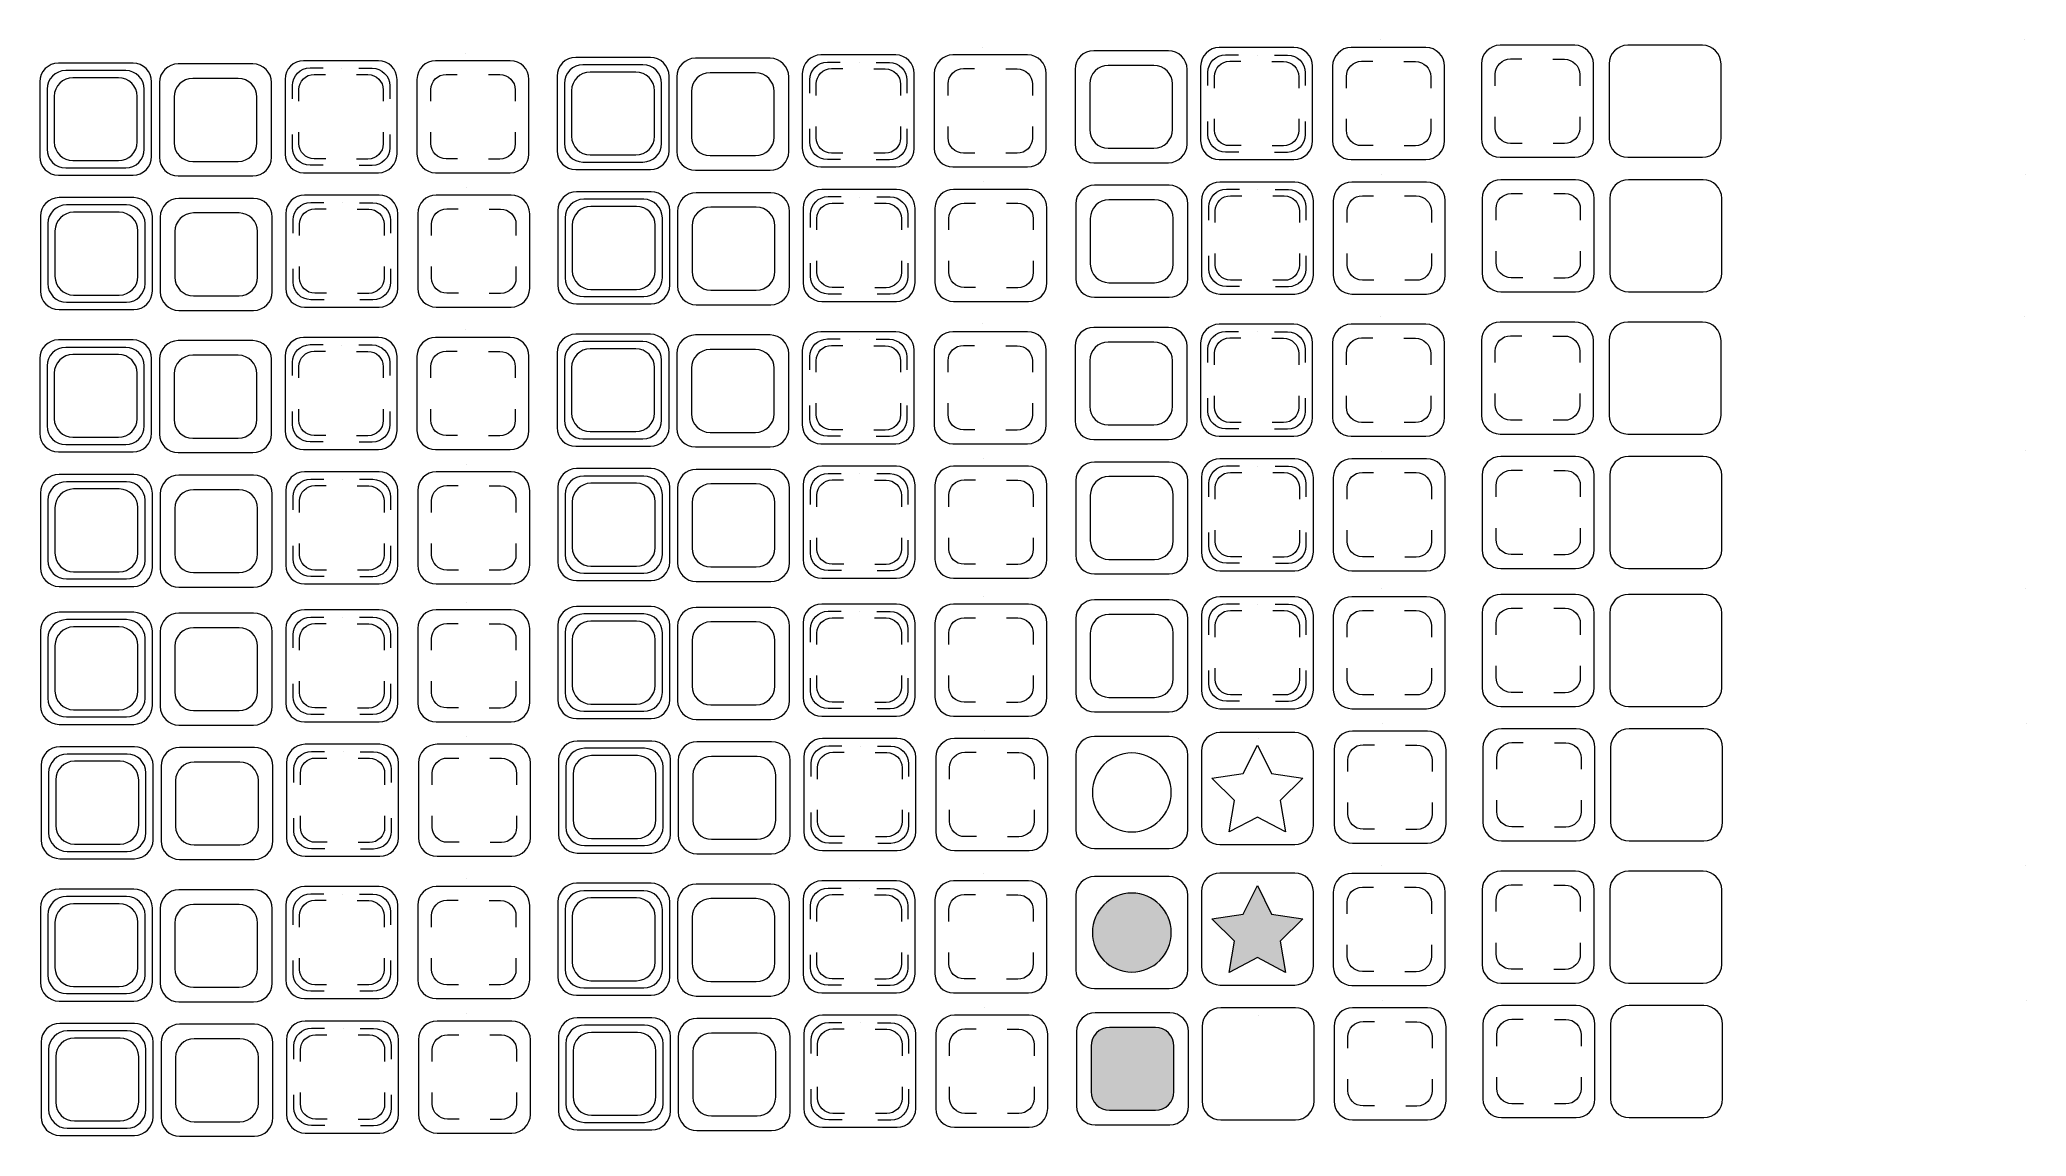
# Model space of a CAD drawing. Header units: inches. Extents: x 7.8 to 21.2, y -17.5 to -10.1.
import ezdxf

# ---------------------------------------------------------------- set-up
doc = ezdxf.new("R2010")
doc.units = ezdxf.units.IN
doc.header["$MEASUREMENT"] = 0
doc.layers.add('Layer 1', color=7, linetype='Continuous')

# ---------------------------------------------------------------- blocks, each defined once
blk = doc.blocks.new('block 3')
at = {"layer": 'Layer 1', "color": 179, "lineweight": 18, "true_color": 0x231f20}
for points in [[(9.509, -10.525), (9.509, -10.525), (9.509, -10.436), (9.509, -10.436), (9.509, -10.37), (9.562, -10.317), (9.627, -10.317), (9.627, -10.317), (9.714, -10.317), (9.714, -10.317)], [(9.716, -10.97), (9.716, -10.97), (9.627, -10.97), (9.627, -10.97), (9.562, -10.97), (9.509, -10.917), (9.509, -10.852), (9.509, -10.852), (9.509, -10.765), (9.509, -10.765)], [(10.162, -10.765), (10.162, -10.765), (10.162, -10.854), (10.162, -10.854), (10.162, -10.919), (10.109, -10.972), (10.044, -10.972), (10.044, -10.972), (9.956, -10.972), (9.956, -10.972)]]:
    blk.add_open_spline(points, degree=3, knots=[0, 0, 0, 0, 1, 1, 1, 2, 2, 2, 3, 3, 3, 3], dxfattribs=at)
blk = doc.blocks.new('block 2')
at = {"layer": 'Layer 1', "color": 179, "lineweight": 18, "true_color": 0x231f20}
blk.add_open_spline([(9.955, -10.319), (9.955, -10.319), (10.044, -10.319), (10.044, -10.319), (10.109, -10.319), (10.162, -10.372), (10.162, -10.437), (10.162, -10.437), (10.162, -10.525), (10.162, -10.525)], degree=3, knots=[0, 0, 0, 0, 1, 1, 1, 2, 2, 2, 3, 3, 3, 3], dxfattribs=at)
at = {"layer": 'Layer 1'}
blk.add_blockref('block 3', (0, 0), dxfattribs=at)
blk = doc.blocks.new('block 4')
at = {"layer": 'Layer 1', "color": 179, "lineweight": 18, "true_color": 0x231f20}
for points in [[(9.552, -10.541), (9.552, -10.541), (9.552, -10.463), (9.552, -10.463), (9.552, -10.407), (9.598, -10.361), (9.655, -10.361), (9.655, -10.361), (9.73, -10.361), (9.73, -10.361)], [(9.939, -10.362), (9.939, -10.362), (10.016, -10.362), (10.016, -10.362), (10.072, -10.362), (10.119, -10.408), (10.119, -10.465), (10.119, -10.465), (10.119, -10.541), (10.119, -10.541)], [(9.732, -10.927), (9.732, -10.927), (9.655, -10.927), (9.655, -10.927), (9.598, -10.927), (9.552, -10.881), (9.552, -10.825), (9.552, -10.825), (9.552, -10.749), (9.552, -10.749)], [(10.119, -10.749), (10.119, -10.749), (10.119, -10.826), (10.119, -10.826), (10.119, -10.883), (10.072, -10.929), (10.016, -10.929), (10.016, -10.929), (9.94, -10.929), (9.94, -10.929)]]:
    blk.add_open_spline(points, degree=3, knots=[0, 0, 0, 0, 1, 1, 1, 2, 2, 2, 3, 3, 3, 3], dxfattribs=at)
blk = doc.blocks.new('block 5')
at = {"layer": 'Layer 1', "color": 179, "lineweight": 18, "true_color": 0x231f20}
for points in [[(10.438, -10.541), (10.438, -10.541), (10.438, -10.463), (10.438, -10.463), (10.438, -10.407), (10.484, -10.361), (10.541, -10.361), (10.541, -10.361), (10.616, -10.361), (10.616, -10.361)], [(10.825, -10.362), (10.825, -10.362), (10.902, -10.362), (10.902, -10.362), (10.958, -10.362), (11.005, -10.408), (11.005, -10.465), (11.005, -10.465), (11.005, -10.541), (11.005, -10.541)], [(10.618, -10.927), (10.618, -10.927), (10.541, -10.927), (10.541, -10.927), (10.484, -10.927), (10.438, -10.881), (10.438, -10.825), (10.438, -10.825), (10.438, -10.749), (10.438, -10.749)], [(11.005, -10.749), (11.005, -10.749), (11.005, -10.826), (11.005, -10.826), (11.005, -10.883), (10.958, -10.929), (10.902, -10.929), (10.902, -10.929), (10.826, -10.929), (10.826, -10.929)]]:
    blk.add_open_spline(points, degree=3, knots=[0, 0, 0, 0, 1, 1, 1, 2, 2, 2, 3, 3, 3, 3], dxfattribs=at)
blk = doc.blocks.new('block 7')
at = {"layer": 'Layer 1', "color": 179, "lineweight": 18, "true_color": 0x231f20}
for points in [[(9.514, -11.427), (9.514, -11.427), (9.514, -11.338), (9.514, -11.338), (9.514, -11.273), (9.567, -11.22), (9.632, -11.22), (9.632, -11.22), (9.719, -11.22), (9.719, -11.22)], [(9.721, -11.873), (9.721, -11.873), (9.632, -11.873), (9.632, -11.873), (9.567, -11.873), (9.514, -11.82), (9.514, -11.755), (9.514, -11.755), (9.514, -11.667), (9.514, -11.667)], [(10.167, -11.667), (10.167, -11.667), (10.167, -11.756), (10.167, -11.756), (10.167, -11.821), (10.114, -11.875), (10.049, -11.875), (10.049, -11.875), (9.961, -11.875), (9.961, -11.875)]]:
    blk.add_open_spline(points, degree=3, knots=[0, 0, 0, 0, 1, 1, 1, 2, 2, 2, 3, 3, 3, 3], dxfattribs=at)
blk = doc.blocks.new('block 6')
at = {"layer": 'Layer 1', "color": 179, "lineweight": 18, "true_color": 0x231f20}
blk.add_open_spline([(9.959, -11.222), (9.959, -11.222), (10.049, -11.222), (10.049, -11.222), (10.114, -11.222), (10.167, -11.275), (10.167, -11.34), (10.167, -11.34), (10.167, -11.427), (10.167, -11.427)], degree=3, knots=[0, 0, 0, 0, 1, 1, 1, 2, 2, 2, 3, 3, 3, 3], dxfattribs=at)
at = {"layer": 'Layer 1'}
blk.add_blockref('block 7', (0, 0), dxfattribs=at)
blk = doc.blocks.new('block 8')
at = {"layer": 'Layer 1', "color": 179, "lineweight": 18, "true_color": 0x231f20}
for points in [[(9.557, -11.443), (9.557, -11.443), (9.557, -11.366), (9.557, -11.366), (9.557, -11.309), (9.603, -11.263), (9.66, -11.263), (9.66, -11.263), (9.735, -11.263), (9.735, -11.263)], [(9.944, -11.265), (9.944, -11.265), (10.021, -11.265), (10.021, -11.265), (10.077, -11.265), (10.124, -11.311), (10.124, -11.367), (10.124, -11.367), (10.124, -11.443), (10.124, -11.443)], [(9.737, -11.83), (9.737, -11.83), (9.66, -11.83), (9.66, -11.83), (9.603, -11.83), (9.557, -11.784), (9.557, -11.727), (9.557, -11.727), (9.557, -11.651), (9.557, -11.651)], [(10.124, -11.651), (10.124, -11.651), (10.124, -11.729), (10.124, -11.729), (10.124, -11.785), (10.077, -11.831), (10.021, -11.831), (10.021, -11.831), (9.945, -11.831), (9.945, -11.831)]]:
    blk.add_open_spline(points, degree=3, knots=[0, 0, 0, 0, 1, 1, 1, 2, 2, 2, 3, 3, 3, 3], dxfattribs=at)
blk = doc.blocks.new('block 9')
at = {"layer": 'Layer 1', "color": 179, "lineweight": 18, "true_color": 0x231f20}
for points in [[(10.443, -11.443), (10.443, -11.443), (10.443, -11.366), (10.443, -11.366), (10.443, -11.309), (10.489, -11.263), (10.545, -11.263), (10.545, -11.263), (10.621, -11.263), (10.621, -11.263)], [(10.83, -11.265), (10.83, -11.265), (10.907, -11.265), (10.907, -11.265), (10.963, -11.265), (11.01, -11.311), (11.01, -11.367), (11.01, -11.367), (11.01, -11.443), (11.01, -11.443)], [(10.623, -11.83), (10.623, -11.83), (10.545, -11.83), (10.545, -11.83), (10.489, -11.83), (10.443, -11.784), (10.443, -11.727), (10.443, -11.727), (10.443, -11.651), (10.443, -11.651)], [(11.01, -11.651), (11.01, -11.651), (11.01, -11.729), (11.01, -11.729), (11.01, -11.785), (10.963, -11.831), (10.907, -11.831), (10.907, -11.831), (10.831, -11.831), (10.831, -11.831)]]:
    blk.add_open_spline(points, degree=3, knots=[0, 0, 0, 0, 1, 1, 1, 2, 2, 2, 3, 3, 3, 3], dxfattribs=at)
blk = doc.blocks.new('block 11')
at = {"layer": 'Layer 1', "color": 179, "lineweight": 18, "true_color": 0x231f20}
for points in [[(12.983, -10.486), (12.983, -10.486), (12.983, -10.397), (12.983, -10.397), (12.983, -10.332), (13.036, -10.279), (13.101, -10.279), (13.101, -10.279), (13.188, -10.279), (13.188, -10.279)], [(13.19, -10.932), (13.19, -10.932), (13.101, -10.932), (13.101, -10.932), (13.036, -10.932), (12.983, -10.879), (12.983, -10.814), (12.983, -10.814), (12.983, -10.726), (12.983, -10.726)], [(13.636, -10.726), (13.636, -10.726), (13.636, -10.816), (13.636, -10.816), (13.636, -10.881), (13.583, -10.934), (13.518, -10.934), (13.518, -10.934), (13.43, -10.934), (13.43, -10.934)]]:
    blk.add_open_spline(points, degree=3, knots=[0, 0, 0, 0, 1, 1, 1, 2, 2, 2, 3, 3, 3, 3], dxfattribs=at)
blk = doc.blocks.new('block 10')
at = {"layer": 'Layer 1', "color": 179, "lineweight": 18, "true_color": 0x231f20}
blk.add_open_spline([(13.429, -10.281), (13.429, -10.281), (13.518, -10.281), (13.518, -10.281), (13.583, -10.281), (13.636, -10.334), (13.636, -10.399), (13.636, -10.399), (13.636, -10.486), (13.636, -10.486)], degree=3, knots=[0, 0, 0, 0, 1, 1, 1, 2, 2, 2, 3, 3, 3, 3], dxfattribs=at)
at = {"layer": 'Layer 1'}
blk.add_blockref('block 11', (0, 0), dxfattribs=at)
blk = doc.blocks.new('block 12')
at = {"layer": 'Layer 1', "color": 179, "lineweight": 18, "true_color": 0x231f20}
for points in [[(13.026, -10.502), (13.026, -10.502), (13.026, -10.425), (13.026, -10.425), (13.026, -10.368), (13.072, -10.322), (13.129, -10.322), (13.129, -10.322), (13.204, -10.322), (13.204, -10.322)], [(13.413, -10.324), (13.413, -10.324), (13.49, -10.324), (13.49, -10.324), (13.547, -10.324), (13.593, -10.37), (13.593, -10.426), (13.593, -10.426), (13.593, -10.502), (13.593, -10.502)], [(13.206, -10.889), (13.206, -10.889), (13.129, -10.889), (13.129, -10.889), (13.072, -10.889), (13.026, -10.843), (13.026, -10.786), (13.026, -10.786), (13.026, -10.711), (13.026, -10.711)], [(13.593, -10.711), (13.593, -10.711), (13.593, -10.788), (13.593, -10.788), (13.593, -10.844), (13.547, -10.89), (13.49, -10.89), (13.49, -10.89), (13.414, -10.89), (13.414, -10.89)]]:
    blk.add_open_spline(points, degree=3, knots=[0, 0, 0, 0, 1, 1, 1, 2, 2, 2, 3, 3, 3, 3], dxfattribs=at)
blk = doc.blocks.new('block 13')
at = {"layer": 'Layer 1', "color": 179, "lineweight": 18, "true_color": 0x231f20}
for points in [[(13.912, -10.502), (13.912, -10.502), (13.912, -10.425), (13.912, -10.425), (13.912, -10.368), (13.958, -10.322), (14.015, -10.322), (14.015, -10.322), (14.09, -10.322), (14.09, -10.322)], [(14.299, -10.324), (14.299, -10.324), (14.376, -10.324), (14.376, -10.324), (14.433, -10.324), (14.479, -10.37), (14.479, -10.426), (14.479, -10.426), (14.479, -10.502), (14.479, -10.502)], [(14.092, -10.889), (14.092, -10.889), (14.015, -10.889), (14.015, -10.889), (13.958, -10.889), (13.912, -10.843), (13.912, -10.786), (13.912, -10.786), (13.912, -10.711), (13.912, -10.711)], [(14.479, -10.711), (14.479, -10.711), (14.479, -10.788), (14.479, -10.788), (14.479, -10.844), (14.433, -10.89), (14.376, -10.89), (14.376, -10.89), (14.3, -10.89), (14.3, -10.89)]]:
    blk.add_open_spline(points, degree=3, knots=[0, 0, 0, 0, 1, 1, 1, 2, 2, 2, 3, 3, 3, 3], dxfattribs=at)
blk = doc.blocks.new('block 15')
at = {"layer": 'Layer 1', "color": 179, "lineweight": 18, "true_color": 0x231f20}
for points in [[(12.988, -11.389), (12.988, -11.389), (12.988, -11.3), (12.988, -11.3), (12.988, -11.235), (13.041, -11.181), (13.106, -11.181), (13.106, -11.181), (13.193, -11.181), (13.193, -11.181)], [(13.195, -11.835), (13.195, -11.835), (13.106, -11.835), (13.106, -11.835), (13.041, -11.835), (12.988, -11.781), (12.988, -11.716), (12.988, -11.716), (12.988, -11.629), (12.988, -11.629)], [(13.641, -11.629), (13.641, -11.629), (13.641, -11.718), (13.641, -11.718), (13.641, -11.783), (13.588, -11.836), (13.523, -11.836), (13.523, -11.836), (13.435, -11.836), (13.435, -11.836)]]:
    blk.add_open_spline(points, degree=3, knots=[0, 0, 0, 0, 1, 1, 1, 2, 2, 2, 3, 3, 3, 3], dxfattribs=at)
blk = doc.blocks.new('block 14')
at = {"layer": 'Layer 1', "color": 179, "lineweight": 18, "true_color": 0x231f20}
blk.add_open_spline([(13.434, -11.183), (13.434, -11.183), (13.523, -11.183), (13.523, -11.183), (13.588, -11.183), (13.641, -11.236), (13.641, -11.301), (13.641, -11.301), (13.641, -11.389), (13.641, -11.389)], degree=3, knots=[0, 0, 0, 0, 1, 1, 1, 2, 2, 2, 3, 3, 3, 3], dxfattribs=at)
at = {"layer": 'Layer 1'}
blk.add_blockref('block 15', (0, 0), dxfattribs=at)
blk = doc.blocks.new('block 16')
at = {"layer": 'Layer 1', "color": 179, "lineweight": 18, "true_color": 0x231f20}
for points in [[(13.031, -11.405), (13.031, -11.405), (13.031, -11.327), (13.031, -11.327), (13.031, -11.271), (13.077, -11.225), (13.134, -11.225), (13.134, -11.225), (13.209, -11.225), (13.209, -11.225)], [(13.418, -11.226), (13.418, -11.226), (13.495, -11.226), (13.495, -11.226), (13.552, -11.226), (13.598, -11.272), (13.598, -11.329), (13.598, -11.329), (13.598, -11.405), (13.598, -11.405)], [(13.211, -11.791), (13.211, -11.791), (13.134, -11.791), (13.134, -11.791), (13.077, -11.791), (13.031, -11.745), (13.031, -11.689), (13.031, -11.689), (13.031, -11.613), (13.031, -11.613)], [(13.598, -11.613), (13.598, -11.613), (13.598, -11.69), (13.598, -11.69), (13.598, -11.747), (13.552, -11.793), (13.495, -11.793), (13.495, -11.793), (13.419, -11.793), (13.419, -11.793)]]:
    blk.add_open_spline(points, degree=3, knots=[0, 0, 0, 0, 1, 1, 1, 2, 2, 2, 3, 3, 3, 3], dxfattribs=at)
blk = doc.blocks.new('block 17')
at = {"layer": 'Layer 1', "color": 179, "lineweight": 18, "true_color": 0x231f20}
for points in [[(13.917, -11.405), (13.917, -11.405), (13.917, -11.327), (13.917, -11.327), (13.917, -11.271), (13.963, -11.225), (14.02, -11.225), (14.02, -11.225), (14.095, -11.225), (14.095, -11.225)], [(14.304, -11.226), (14.304, -11.226), (14.381, -11.226), (14.381, -11.226), (14.437, -11.226), (14.484, -11.272), (14.484, -11.329), (14.484, -11.329), (14.484, -11.405), (14.484, -11.405)], [(14.097, -11.791), (14.097, -11.791), (14.02, -11.791), (14.02, -11.791), (13.963, -11.791), (13.917, -11.745), (13.917, -11.689), (13.917, -11.689), (13.917, -11.613), (13.917, -11.613)], [(14.484, -11.613), (14.484, -11.613), (14.484, -11.69), (14.484, -11.69), (14.484, -11.747), (14.437, -11.793), (14.381, -11.793), (14.381, -11.793), (14.305, -11.793), (14.305, -11.793)]]:
    blk.add_open_spline(points, degree=3, knots=[0, 0, 0, 0, 1, 1, 1, 2, 2, 2, 3, 3, 3, 3], dxfattribs=at)
blk = doc.blocks.new('block 19')
at = {"layer": 'Layer 1', "color": 179, "lineweight": 18, "true_color": 0x231f20}
for points in [[(9.509, -12.383), (9.509, -12.383), (9.509, -12.293), (9.509, -12.293), (9.509, -12.228), (9.562, -12.175), (9.627, -12.175), (9.627, -12.175), (9.714, -12.175), (9.714, -12.175)], [(9.716, -12.828), (9.716, -12.828), (9.627, -12.828), (9.627, -12.828), (9.562, -12.828), (9.509, -12.775), (9.509, -12.71), (9.509, -12.71), (9.509, -12.623), (9.509, -12.623)], [(10.162, -12.623), (10.162, -12.623), (10.162, -12.712), (10.162, -12.712), (10.162, -12.777), (10.109, -12.83), (10.044, -12.83), (10.044, -12.83), (9.956, -12.83), (9.956, -12.83)]]:
    blk.add_open_spline(points, degree=3, knots=[0, 0, 0, 0, 1, 1, 1, 2, 2, 2, 3, 3, 3, 3], dxfattribs=at)
blk = doc.blocks.new('block 18')
at = {"layer": 'Layer 1', "color": 179, "lineweight": 18, "true_color": 0x231f20}
blk.add_open_spline([(9.955, -12.177), (9.955, -12.177), (10.044, -12.177), (10.044, -12.177), (10.109, -12.177), (10.162, -12.23), (10.162, -12.295), (10.162, -12.295), (10.162, -12.383), (10.162, -12.383)], degree=3, knots=[0, 0, 0, 0, 1, 1, 1, 2, 2, 2, 3, 3, 3, 3], dxfattribs=at)
at = {"layer": 'Layer 1'}
blk.add_blockref('block 19', (0, 0), dxfattribs=at)
blk = doc.blocks.new('block 20')
at = {"layer": 'Layer 1', "color": 179, "lineweight": 18, "true_color": 0x231f20}
for points in [[(9.552, -12.398), (9.552, -12.398), (9.552, -12.321), (9.552, -12.321), (9.552, -12.265), (9.598, -12.219), (9.655, -12.219), (9.655, -12.219), (9.73, -12.219), (9.73, -12.219)], [(9.939, -12.22), (9.939, -12.22), (10.016, -12.22), (10.016, -12.22), (10.072, -12.22), (10.119, -12.266), (10.119, -12.323), (10.119, -12.323), (10.119, -12.398), (10.119, -12.398)], [(9.732, -12.785), (9.732, -12.785), (9.655, -12.785), (9.655, -12.785), (9.598, -12.785), (9.552, -12.739), (9.552, -12.683), (9.552, -12.683), (9.552, -12.607), (9.552, -12.607)], [(10.119, -12.607), (10.119, -12.607), (10.119, -12.684), (10.119, -12.684), (10.119, -12.741), (10.072, -12.787), (10.016, -12.787), (10.016, -12.787), (9.94, -12.787), (9.94, -12.787)]]:
    blk.add_open_spline(points, degree=3, knots=[0, 0, 0, 0, 1, 1, 1, 2, 2, 2, 3, 3, 3, 3], dxfattribs=at)
blk = doc.blocks.new('block 21')
at = {"layer": 'Layer 1', "color": 179, "lineweight": 18, "true_color": 0x231f20}
for points in [[(10.438, -12.398), (10.438, -12.398), (10.438, -12.321), (10.438, -12.321), (10.438, -12.265), (10.484, -12.219), (10.541, -12.219), (10.541, -12.219), (10.616, -12.219), (10.616, -12.219)], [(10.825, -12.22), (10.825, -12.22), (10.902, -12.22), (10.902, -12.22), (10.958, -12.22), (11.005, -12.266), (11.005, -12.323), (11.005, -12.323), (11.005, -12.398), (11.005, -12.398)], [(10.618, -12.785), (10.618, -12.785), (10.541, -12.785), (10.541, -12.785), (10.484, -12.785), (10.438, -12.739), (10.438, -12.683), (10.438, -12.683), (10.438, -12.607), (10.438, -12.607)], [(11.005, -12.607), (11.005, -12.607), (11.005, -12.684), (11.005, -12.684), (11.005, -12.741), (10.958, -12.787), (10.902, -12.787), (10.902, -12.787), (10.826, -12.787), (10.826, -12.787)]]:
    blk.add_open_spline(points, degree=3, knots=[0, 0, 0, 0, 1, 1, 1, 2, 2, 2, 3, 3, 3, 3], dxfattribs=at)
blk = doc.blocks.new('block 23')
at = {"layer": 'Layer 1', "color": 179, "lineweight": 18, "true_color": 0x231f20}
for points in [[(9.514, -13.285), (9.514, -13.285), (9.514, -13.196), (9.514, -13.196), (9.514, -13.131), (9.567, -13.078), (9.632, -13.078), (9.632, -13.078), (9.719, -13.078), (9.719, -13.078)], [(9.721, -13.731), (9.721, -13.731), (9.632, -13.731), (9.632, -13.731), (9.567, -13.731), (9.514, -13.678), (9.514, -13.613), (9.514, -13.613), (9.514, -13.525), (9.514, -13.525)], [(10.167, -13.525), (10.167, -13.525), (10.167, -13.614), (10.167, -13.614), (10.167, -13.679), (10.114, -13.733), (10.049, -13.733), (10.049, -13.733), (9.961, -13.733), (9.961, -13.733)]]:
    blk.add_open_spline(points, degree=3, knots=[0, 0, 0, 0, 1, 1, 1, 2, 2, 2, 3, 3, 3, 3], dxfattribs=at)
blk = doc.blocks.new('block 22')
at = {"layer": 'Layer 1', "color": 179, "lineweight": 18, "true_color": 0x231f20}
blk.add_open_spline([(9.959, -13.079), (9.959, -13.079), (10.049, -13.079), (10.049, -13.079), (10.114, -13.079), (10.167, -13.133), (10.167, -13.198), (10.167, -13.198), (10.167, -13.285), (10.167, -13.285)], degree=3, knots=[0, 0, 0, 0, 1, 1, 1, 2, 2, 2, 3, 3, 3, 3], dxfattribs=at)
at = {"layer": 'Layer 1'}
blk.add_blockref('block 23', (0, 0), dxfattribs=at)
blk = doc.blocks.new('block 24')
at = {"layer": 'Layer 1', "color": 179, "lineweight": 18, "true_color": 0x231f20}
for points in [[(9.557, -13.301), (9.557, -13.301), (9.557, -13.224), (9.557, -13.224), (9.557, -13.167), (9.603, -13.121), (9.66, -13.121), (9.66, -13.121), (9.735, -13.121), (9.735, -13.121)], [(9.944, -13.123), (9.944, -13.123), (10.021, -13.123), (10.021, -13.123), (10.077, -13.123), (10.124, -13.169), (10.124, -13.225), (10.124, -13.225), (10.124, -13.301), (10.124, -13.301)], [(9.737, -13.688), (9.737, -13.688), (9.66, -13.688), (9.66, -13.688), (9.603, -13.688), (9.557, -13.642), (9.557, -13.585), (9.557, -13.585), (9.557, -13.509), (9.557, -13.509)], [(10.124, -13.509), (10.124, -13.509), (10.124, -13.587), (10.124, -13.587), (10.124, -13.643), (10.077, -13.689), (10.021, -13.689), (10.021, -13.689), (9.945, -13.689), (9.945, -13.689)]]:
    blk.add_open_spline(points, degree=3, knots=[0, 0, 0, 0, 1, 1, 1, 2, 2, 2, 3, 3, 3, 3], dxfattribs=at)
blk = doc.blocks.new('block 25')
at = {"layer": 'Layer 1', "color": 179, "lineweight": 18, "true_color": 0x231f20}
for points in [[(10.443, -13.301), (10.443, -13.301), (10.443, -13.224), (10.443, -13.224), (10.443, -13.167), (10.489, -13.121), (10.545, -13.121), (10.545, -13.121), (10.621, -13.121), (10.621, -13.121)], [(10.83, -13.123), (10.83, -13.123), (10.907, -13.123), (10.907, -13.123), (10.963, -13.123), (11.01, -13.169), (11.01, -13.225), (11.01, -13.225), (11.01, -13.301), (11.01, -13.301)], [(10.623, -13.688), (10.623, -13.688), (10.545, -13.688), (10.545, -13.688), (10.489, -13.688), (10.443, -13.642), (10.443, -13.585), (10.443, -13.585), (10.443, -13.509), (10.443, -13.509)], [(11.01, -13.509), (11.01, -13.509), (11.01, -13.587), (11.01, -13.587), (11.01, -13.643), (10.963, -13.689), (10.907, -13.689), (10.907, -13.689), (10.831, -13.689), (10.831, -13.689)]]:
    blk.add_open_spline(points, degree=3, knots=[0, 0, 0, 0, 1, 1, 1, 2, 2, 2, 3, 3, 3, 3], dxfattribs=at)
blk = doc.blocks.new('block 27')
at = {"layer": 'Layer 1', "color": 179, "lineweight": 18, "true_color": 0x231f20}
for points in [[(12.983, -12.344), (12.983, -12.344), (12.983, -12.255), (12.983, -12.255), (12.983, -12.19), (13.036, -12.137), (13.101, -12.137), (13.101, -12.137), (13.188, -12.137), (13.188, -12.137)], [(13.19, -12.79), (13.19, -12.79), (13.101, -12.79), (13.101, -12.79), (13.036, -12.79), (12.983, -12.737), (12.983, -12.672), (12.983, -12.672), (12.983, -12.584), (12.983, -12.584)], [(13.636, -12.584), (13.636, -12.584), (13.636, -12.673), (13.636, -12.673), (13.636, -12.738), (13.583, -12.792), (13.518, -12.792), (13.518, -12.792), (13.43, -12.792), (13.43, -12.792)]]:
    blk.add_open_spline(points, degree=3, knots=[0, 0, 0, 0, 1, 1, 1, 2, 2, 2, 3, 3, 3, 3], dxfattribs=at)
blk = doc.blocks.new('block 26')
at = {"layer": 'Layer 1', "color": 179, "lineweight": 18, "true_color": 0x231f20}
blk.add_open_spline([(13.429, -12.139), (13.429, -12.139), (13.518, -12.139), (13.518, -12.139), (13.583, -12.139), (13.636, -12.192), (13.636, -12.257), (13.636, -12.257), (13.636, -12.344), (13.636, -12.344)], degree=3, knots=[0, 0, 0, 0, 1, 1, 1, 2, 2, 2, 3, 3, 3, 3], dxfattribs=at)
at = {"layer": 'Layer 1'}
blk.add_blockref('block 27', (0, 0), dxfattribs=at)
blk = doc.blocks.new('block 28')
at = {"layer": 'Layer 1', "color": 179, "lineweight": 18, "true_color": 0x231f20}
for points in [[(13.026, -12.36), (13.026, -12.36), (13.026, -12.283), (13.026, -12.283), (13.026, -12.226), (13.072, -12.18), (13.129, -12.18), (13.129, -12.18), (13.204, -12.18), (13.204, -12.18)], [(13.413, -12.182), (13.413, -12.182), (13.49, -12.182), (13.49, -12.182), (13.547, -12.182), (13.593, -12.228), (13.593, -12.284), (13.593, -12.284), (13.593, -12.36), (13.593, -12.36)], [(13.206, -12.747), (13.206, -12.747), (13.129, -12.747), (13.129, -12.747), (13.072, -12.747), (13.026, -12.701), (13.026, -12.644), (13.026, -12.644), (13.026, -12.568), (13.026, -12.568)], [(13.593, -12.568), (13.593, -12.568), (13.593, -12.646), (13.593, -12.646), (13.593, -12.702), (13.547, -12.748), (13.49, -12.748), (13.49, -12.748), (13.414, -12.748), (13.414, -12.748)]]:
    blk.add_open_spline(points, degree=3, knots=[0, 0, 0, 0, 1, 1, 1, 2, 2, 2, 3, 3, 3, 3], dxfattribs=at)
blk = doc.blocks.new('block 29')
at = {"layer": 'Layer 1', "color": 179, "lineweight": 18, "true_color": 0x231f20}
for points in [[(13.912, -12.36), (13.912, -12.36), (13.912, -12.283), (13.912, -12.283), (13.912, -12.226), (13.958, -12.18), (14.015, -12.18), (14.015, -12.18), (14.09, -12.18), (14.09, -12.18)], [(14.299, -12.182), (14.299, -12.182), (14.376, -12.182), (14.376, -12.182), (14.433, -12.182), (14.479, -12.228), (14.479, -12.284), (14.479, -12.284), (14.479, -12.36), (14.479, -12.36)], [(14.092, -12.747), (14.092, -12.747), (14.015, -12.747), (14.015, -12.747), (13.958, -12.747), (13.912, -12.701), (13.912, -12.644), (13.912, -12.644), (13.912, -12.568), (13.912, -12.568)], [(14.479, -12.568), (14.479, -12.568), (14.479, -12.646), (14.479, -12.646), (14.479, -12.702), (14.433, -12.748), (14.376, -12.748), (14.376, -12.748), (14.3, -12.748), (14.3, -12.748)]]:
    blk.add_open_spline(points, degree=3, knots=[0, 0, 0, 0, 1, 1, 1, 2, 2, 2, 3, 3, 3, 3], dxfattribs=at)
blk = doc.blocks.new('block 31')
at = {"layer": 'Layer 1', "color": 179, "lineweight": 18, "true_color": 0x231f20}
for points in [[(12.988, -13.247), (12.988, -13.247), (12.988, -13.158), (12.988, -13.158), (12.988, -13.093), (13.041, -13.039), (13.106, -13.039), (13.106, -13.039), (13.193, -13.039), (13.193, -13.039)], [(13.195, -13.692), (13.195, -13.692), (13.106, -13.692), (13.106, -13.692), (13.041, -13.692), (12.988, -13.639), (12.988, -13.574), (12.988, -13.574), (12.988, -13.487), (12.988, -13.487)], [(13.641, -13.487), (13.641, -13.487), (13.641, -13.576), (13.641, -13.576), (13.641, -13.641), (13.588, -13.694), (13.523, -13.694), (13.523, -13.694), (13.435, -13.694), (13.435, -13.694)]]:
    blk.add_open_spline(points, degree=3, knots=[0, 0, 0, 0, 1, 1, 1, 2, 2, 2, 3, 3, 3, 3], dxfattribs=at)
blk = doc.blocks.new('block 30')
at = {"layer": 'Layer 1', "color": 179, "lineweight": 18, "true_color": 0x231f20}
blk.add_open_spline([(13.434, -13.041), (13.434, -13.041), (13.523, -13.041), (13.523, -13.041), (13.588, -13.041), (13.641, -13.094), (13.641, -13.159), (13.641, -13.159), (13.641, -13.247), (13.641, -13.247)], degree=3, knots=[0, 0, 0, 0, 1, 1, 1, 2, 2, 2, 3, 3, 3, 3], dxfattribs=at)
at = {"layer": 'Layer 1'}
blk.add_blockref('block 31', (0, 0), dxfattribs=at)
blk = doc.blocks.new('block 32')
at = {"layer": 'Layer 1', "color": 179, "lineweight": 18, "true_color": 0x231f20}
for points in [[(13.031, -13.263), (13.031, -13.263), (13.031, -13.185), (13.031, -13.185), (13.031, -13.129), (13.077, -13.083), (13.134, -13.083), (13.134, -13.083), (13.209, -13.083), (13.209, -13.083)], [(13.418, -13.084), (13.418, -13.084), (13.495, -13.084), (13.495, -13.084), (13.552, -13.084), (13.598, -13.13), (13.598, -13.187), (13.598, -13.187), (13.598, -13.263), (13.598, -13.263)], [(13.211, -13.649), (13.211, -13.649), (13.134, -13.649), (13.134, -13.649), (13.077, -13.649), (13.031, -13.603), (13.031, -13.547), (13.031, -13.547), (13.031, -13.471), (13.031, -13.471)], [(13.598, -13.471), (13.598, -13.471), (13.598, -13.548), (13.598, -13.548), (13.598, -13.605), (13.552, -13.651), (13.495, -13.651), (13.495, -13.651), (13.419, -13.651), (13.419, -13.651)]]:
    blk.add_open_spline(points, degree=3, knots=[0, 0, 0, 0, 1, 1, 1, 2, 2, 2, 3, 3, 3, 3], dxfattribs=at)
blk = doc.blocks.new('block 33')
at = {"layer": 'Layer 1', "color": 179, "lineweight": 18, "true_color": 0x231f20}
for points in [[(13.917, -13.263), (13.917, -13.263), (13.917, -13.185), (13.917, -13.185), (13.917, -13.129), (13.963, -13.083), (14.02, -13.083), (14.02, -13.083), (14.095, -13.083), (14.095, -13.083)], [(14.304, -13.084), (14.304, -13.084), (14.381, -13.084), (14.381, -13.084), (14.437, -13.084), (14.484, -13.13), (14.484, -13.187), (14.484, -13.187), (14.484, -13.263), (14.484, -13.263)], [(14.097, -13.649), (14.097, -13.649), (14.02, -13.649), (14.02, -13.649), (13.963, -13.649), (13.917, -13.603), (13.917, -13.547), (13.917, -13.547), (13.917, -13.471), (13.917, -13.471)], [(14.484, -13.471), (14.484, -13.471), (14.484, -13.548), (14.484, -13.548), (14.484, -13.605), (14.437, -13.651), (14.381, -13.651), (14.381, -13.651), (14.305, -13.651), (14.305, -13.651)]]:
    blk.add_open_spline(points, degree=3, knots=[0, 0, 0, 0, 1, 1, 1, 2, 2, 2, 3, 3, 3, 3], dxfattribs=at)
blk = doc.blocks.new('block 35')
at = {"layer": 'Layer 1', "color": 179, "lineweight": 18, "true_color": 0x231f20}
for points in [[(9.514, -14.211), (9.514, -14.211), (9.514, -14.122), (9.514, -14.122), (9.514, -14.057), (9.567, -14.004), (9.632, -14.004), (9.632, -14.004), (9.719, -14.004), (9.719, -14.004)], [(9.721, -14.657), (9.721, -14.657), (9.632, -14.657), (9.632, -14.657), (9.567, -14.657), (9.514, -14.604), (9.514, -14.539), (9.514, -14.539), (9.514, -14.451), (9.514, -14.451)], [(10.167, -14.451), (10.167, -14.451), (10.167, -14.54), (10.167, -14.54), (10.167, -14.605), (10.114, -14.659), (10.049, -14.659), (10.049, -14.659), (9.961, -14.659), (9.961, -14.659)]]:
    blk.add_open_spline(points, degree=3, knots=[0, 0, 0, 0, 1, 1, 1, 2, 2, 2, 3, 3, 3, 3], dxfattribs=at)
blk = doc.blocks.new('block 34')
at = {"layer": 'Layer 1', "color": 179, "lineweight": 18, "true_color": 0x231f20}
blk.add_open_spline([(9.959, -14.005), (9.959, -14.005), (10.049, -14.005), (10.049, -14.005), (10.114, -14.005), (10.167, -14.059), (10.167, -14.124), (10.167, -14.124), (10.167, -14.211), (10.167, -14.211)], degree=3, knots=[0, 0, 0, 0, 1, 1, 1, 2, 2, 2, 3, 3, 3, 3], dxfattribs=at)
at = {"layer": 'Layer 1'}
blk.add_blockref('block 35', (0, 0), dxfattribs=at)
blk = doc.blocks.new('block 36')
at = {"layer": 'Layer 1', "color": 179, "lineweight": 18, "true_color": 0x231f20}
for points in [[(9.557, -14.227), (9.557, -14.227), (9.557, -14.15), (9.557, -14.15), (9.557, -14.093), (9.603, -14.047), (9.66, -14.047), (9.66, -14.047), (9.735, -14.047), (9.735, -14.047)], [(9.944, -14.049), (9.944, -14.049), (10.021, -14.049), (10.021, -14.049), (10.077, -14.049), (10.124, -14.095), (10.124, -14.151), (10.124, -14.151), (10.124, -14.227), (10.124, -14.227)], [(9.737, -14.614), (9.737, -14.614), (9.66, -14.614), (9.66, -14.614), (9.603, -14.614), (9.557, -14.568), (9.557, -14.511), (9.557, -14.511), (9.557, -14.435), (9.557, -14.435)], [(10.124, -14.435), (10.124, -14.435), (10.124, -14.513), (10.124, -14.513), (10.124, -14.569), (10.077, -14.615), (10.021, -14.615), (10.021, -14.615), (9.945, -14.615), (9.945, -14.615)]]:
    blk.add_open_spline(points, degree=3, knots=[0, 0, 0, 0, 1, 1, 1, 2, 2, 2, 3, 3, 3, 3], dxfattribs=at)
blk = doc.blocks.new('block 37')
at = {"layer": 'Layer 1', "color": 179, "lineweight": 18, "true_color": 0x231f20}
for points in [[(10.443, -14.227), (10.443, -14.227), (10.443, -14.15), (10.443, -14.15), (10.443, -14.093), (10.489, -14.047), (10.545, -14.047), (10.545, -14.047), (10.621, -14.047), (10.621, -14.047)], [(10.83, -14.049), (10.83, -14.049), (10.907, -14.049), (10.907, -14.049), (10.963, -14.049), (11.01, -14.095), (11.01, -14.151), (11.01, -14.151), (11.01, -14.227), (11.01, -14.227)], [(10.623, -14.614), (10.623, -14.614), (10.545, -14.614), (10.545, -14.614), (10.489, -14.614), (10.443, -14.568), (10.443, -14.511), (10.443, -14.511), (10.443, -14.435), (10.443, -14.435)], [(11.01, -14.435), (11.01, -14.435), (11.01, -14.513), (11.01, -14.513), (11.01, -14.569), (10.963, -14.615), (10.907, -14.615), (10.907, -14.615), (10.831, -14.615), (10.831, -14.615)]]:
    blk.add_open_spline(points, degree=3, knots=[0, 0, 0, 0, 1, 1, 1, 2, 2, 2, 3, 3, 3, 3], dxfattribs=at)
blk = doc.blocks.new('block 39')
at = {"layer": 'Layer 1', "color": 179, "lineweight": 18, "true_color": 0x231f20}
for points in [[(9.519, -15.114), (9.519, -15.114), (9.519, -15.024), (9.519, -15.024), (9.519, -14.959), (9.572, -14.906), (9.637, -14.906), (9.637, -14.906), (9.724, -14.906), (9.724, -14.906)], [(9.726, -15.559), (9.726, -15.559), (9.637, -15.559), (9.637, -15.559), (9.572, -15.559), (9.519, -15.506), (9.519, -15.441), (9.519, -15.441), (9.519, -15.354), (9.519, -15.354)], [(10.172, -15.354), (10.172, -15.354), (10.172, -15.443), (10.172, -15.443), (10.172, -15.508), (10.119, -15.561), (10.053, -15.561), (10.053, -15.561), (9.966, -15.561), (9.966, -15.561)]]:
    blk.add_open_spline(points, degree=3, knots=[0, 0, 0, 0, 1, 1, 1, 2, 2, 2, 3, 3, 3, 3], dxfattribs=at)
blk = doc.blocks.new('block 38')
at = {"layer": 'Layer 1', "color": 179, "lineweight": 18, "true_color": 0x231f20}
blk.add_open_spline([(9.964, -14.908), (9.964, -14.908), (10.053, -14.908), (10.053, -14.908), (10.119, -14.908), (10.172, -14.961), (10.172, -15.026), (10.172, -15.026), (10.172, -15.114), (10.172, -15.114)], degree=3, knots=[0, 0, 0, 0, 1, 1, 1, 2, 2, 2, 3, 3, 3, 3], dxfattribs=at)
at = {"layer": 'Layer 1'}
blk.add_blockref('block 39', (0, 0), dxfattribs=at)
blk = doc.blocks.new('block 40')
at = {"layer": 'Layer 1', "color": 179, "lineweight": 18, "true_color": 0x231f20}
for points in [[(9.562, -15.129), (9.562, -15.129), (9.562, -15.052), (9.562, -15.052), (9.562, -14.996), (9.608, -14.95), (9.664, -14.95), (9.664, -14.95), (9.74, -14.95), (9.74, -14.95)], [(9.949, -14.951), (9.949, -14.951), (10.026, -14.951), (10.026, -14.951), (10.082, -14.951), (10.128, -14.997), (10.128, -15.054), (10.128, -15.054), (10.128, -15.129), (10.128, -15.129)], [(9.742, -15.516), (9.742, -15.516), (9.664, -15.516), (9.664, -15.516), (9.608, -15.516), (9.562, -15.47), (9.562, -15.414), (9.562, -15.414), (9.562, -15.338), (9.562, -15.338)], [(10.128, -15.338), (10.128, -15.338), (10.128, -15.415), (10.128, -15.415), (10.128, -15.472), (10.082, -15.518), (10.026, -15.518), (10.026, -15.518), (9.95, -15.518), (9.95, -15.518)]]:
    blk.add_open_spline(points, degree=3, knots=[0, 0, 0, 0, 1, 1, 1, 2, 2, 2, 3, 3, 3, 3], dxfattribs=at)
blk = doc.blocks.new('block 41')
at = {"layer": 'Layer 1', "color": 179, "lineweight": 18, "true_color": 0x231f20}
for points in [[(10.448, -15.129), (10.448, -15.129), (10.448, -15.052), (10.448, -15.052), (10.448, -14.996), (10.494, -14.95), (10.55, -14.95), (10.55, -14.95), (10.626, -14.95), (10.626, -14.95)], [(10.835, -14.951), (10.835, -14.951), (10.912, -14.951), (10.912, -14.951), (10.968, -14.951), (11.014, -14.997), (11.014, -15.054), (11.014, -15.054), (11.014, -15.129), (11.014, -15.129)], [(10.628, -15.516), (10.628, -15.516), (10.55, -15.516), (10.55, -15.516), (10.494, -15.516), (10.448, -15.47), (10.448, -15.414), (10.448, -15.414), (10.448, -15.338), (10.448, -15.338)], [(11.014, -15.338), (11.014, -15.338), (11.014, -15.415), (11.014, -15.415), (11.014, -15.472), (10.968, -15.518), (10.912, -15.518), (10.912, -15.518), (10.836, -15.518), (10.836, -15.518)]]:
    blk.add_open_spline(points, degree=3, knots=[0, 0, 0, 0, 1, 1, 1, 2, 2, 2, 3, 3, 3, 3], dxfattribs=at)
blk = doc.blocks.new('block 43')
at = {"layer": 'Layer 1', "color": 179, "lineweight": 18, "true_color": 0x231f20}
for points in [[(12.988, -14.173), (12.988, -14.173), (12.988, -14.084), (12.988, -14.084), (12.988, -14.019), (13.041, -13.965), (13.106, -13.965), (13.106, -13.965), (13.193, -13.965), (13.193, -13.965)], [(13.195, -14.618), (13.195, -14.618), (13.106, -14.618), (13.106, -14.618), (13.041, -14.618), (12.988, -14.565), (12.988, -14.5), (12.988, -14.5), (12.988, -14.413), (12.988, -14.413)], [(13.641, -14.413), (13.641, -14.413), (13.641, -14.502), (13.641, -14.502), (13.641, -14.567), (13.588, -14.62), (13.523, -14.62), (13.523, -14.62), (13.435, -14.62), (13.435, -14.62)]]:
    blk.add_open_spline(points, degree=3, knots=[0, 0, 0, 0, 1, 1, 1, 2, 2, 2, 3, 3, 3, 3], dxfattribs=at)
blk = doc.blocks.new('block 42')
at = {"layer": 'Layer 1', "color": 179, "lineweight": 18, "true_color": 0x231f20}
blk.add_open_spline([(13.434, -13.967), (13.434, -13.967), (13.523, -13.967), (13.523, -13.967), (13.588, -13.967), (13.641, -14.02), (13.641, -14.085), (13.641, -14.085), (13.641, -14.173), (13.641, -14.173)], degree=3, knots=[0, 0, 0, 0, 1, 1, 1, 2, 2, 2, 3, 3, 3, 3], dxfattribs=at)
at = {"layer": 'Layer 1'}
blk.add_blockref('block 43', (0, 0), dxfattribs=at)
blk = doc.blocks.new('block 44')
at = {"layer": 'Layer 1', "color": 179, "lineweight": 18, "true_color": 0x231f20}
for points in [[(13.031, -14.189), (13.031, -14.189), (13.031, -14.111), (13.031, -14.111), (13.031, -14.055), (13.077, -14.009), (13.134, -14.009), (13.134, -14.009), (13.209, -14.009), (13.209, -14.009)], [(13.418, -14.01), (13.418, -14.01), (13.495, -14.01), (13.495, -14.01), (13.552, -14.01), (13.598, -14.056), (13.598, -14.113), (13.598, -14.113), (13.598, -14.189), (13.598, -14.189)], [(13.211, -14.575), (13.211, -14.575), (13.134, -14.575), (13.134, -14.575), (13.077, -14.575), (13.031, -14.529), (13.031, -14.473), (13.031, -14.473), (13.031, -14.397), (13.031, -14.397)], [(13.598, -14.397), (13.598, -14.397), (13.598, -14.474), (13.598, -14.474), (13.598, -14.531), (13.552, -14.577), (13.495, -14.577), (13.495, -14.577), (13.419, -14.577), (13.419, -14.577)]]:
    blk.add_open_spline(points, degree=3, knots=[0, 0, 0, 0, 1, 1, 1, 2, 2, 2, 3, 3, 3, 3], dxfattribs=at)
blk = doc.blocks.new('block 45')
at = {"layer": 'Layer 1', "color": 179, "lineweight": 18, "true_color": 0x231f20}
for points in [[(13.917, -14.189), (13.917, -14.189), (13.917, -14.111), (13.917, -14.111), (13.917, -14.055), (13.963, -14.009), (14.02, -14.009), (14.02, -14.009), (14.095, -14.009), (14.095, -14.009)], [(14.304, -14.01), (14.304, -14.01), (14.381, -14.01), (14.381, -14.01), (14.437, -14.01), (14.484, -14.056), (14.484, -14.113), (14.484, -14.113), (14.484, -14.189), (14.484, -14.189)], [(14.097, -14.575), (14.097, -14.575), (14.02, -14.575), (14.02, -14.575), (13.963, -14.575), (13.917, -14.529), (13.917, -14.473), (13.917, -14.473), (13.917, -14.397), (13.917, -14.397)], [(14.484, -14.397), (14.484, -14.397), (14.484, -14.474), (14.484, -14.474), (14.484, -14.531), (14.437, -14.577), (14.381, -14.577), (14.381, -14.577), (14.305, -14.577), (14.305, -14.577)]]:
    blk.add_open_spline(points, degree=3, knots=[0, 0, 0, 0, 1, 1, 1, 2, 2, 2, 3, 3, 3, 3], dxfattribs=at)
blk = doc.blocks.new('block 47')
at = {"layer": 'Layer 1', "color": 179, "lineweight": 18, "true_color": 0x231f20}
for points in [[(12.993, -15.075), (12.993, -15.075), (12.993, -14.986), (12.993, -14.986), (12.993, -14.921), (13.046, -14.868), (13.111, -14.868), (13.111, -14.868), (13.198, -14.868), (13.198, -14.868)], [(13.2, -15.521), (13.2, -15.521), (13.111, -15.521), (13.111, -15.521), (13.046, -15.521), (12.993, -15.468), (12.993, -15.403), (12.993, -15.403), (12.993, -15.315), (12.993, -15.315)], [(13.646, -15.315), (13.646, -15.315), (13.646, -15.404), (13.646, -15.404), (13.646, -15.469), (13.593, -15.523), (13.528, -15.523), (13.528, -15.523), (13.44, -15.523), (13.44, -15.523)]]:
    blk.add_open_spline(points, degree=3, knots=[0, 0, 0, 0, 1, 1, 1, 2, 2, 2, 3, 3, 3, 3], dxfattribs=at)
blk = doc.blocks.new('block 46')
at = {"layer": 'Layer 1', "color": 179, "lineweight": 18, "true_color": 0x231f20}
blk.add_open_spline([(13.439, -14.87), (13.439, -14.87), (13.528, -14.87), (13.528, -14.87), (13.593, -14.87), (13.646, -14.923), (13.646, -14.988), (13.646, -14.988), (13.646, -15.075), (13.646, -15.075)], degree=3, knots=[0, 0, 0, 0, 1, 1, 1, 2, 2, 2, 3, 3, 3, 3], dxfattribs=at)
at = {"layer": 'Layer 1'}
blk.add_blockref('block 47', (0, 0), dxfattribs=at)
blk = doc.blocks.new('block 48')
at = {"layer": 'Layer 1', "color": 179, "lineweight": 18, "true_color": 0x231f20}
for points in [[(13.036, -15.091), (13.036, -15.091), (13.036, -15.014), (13.036, -15.014), (13.036, -14.957), (13.082, -14.911), (13.139, -14.911), (13.139, -14.911), (13.214, -14.911), (13.214, -14.911)], [(13.423, -14.913), (13.423, -14.913), (13.5, -14.913), (13.5, -14.913), (13.556, -14.913), (13.603, -14.959), (13.603, -15.015), (13.603, -15.015), (13.603, -15.091), (13.603, -15.091)], [(13.216, -15.478), (13.216, -15.478), (13.139, -15.478), (13.139, -15.478), (13.082, -15.478), (13.036, -15.432), (13.036, -15.375), (13.036, -15.375), (13.036, -15.299), (13.036, -15.299)], [(13.603, -15.299), (13.603, -15.299), (13.603, -15.377), (13.603, -15.377), (13.603, -15.433), (13.556, -15.479), (13.5, -15.479), (13.5, -15.479), (13.424, -15.479), (13.424, -15.479)]]:
    blk.add_open_spline(points, degree=3, knots=[0, 0, 0, 0, 1, 1, 1, 2, 2, 2, 3, 3, 3, 3], dxfattribs=at)
blk = doc.blocks.new('block 49')
at = {"layer": 'Layer 1', "color": 179, "lineweight": 18, "true_color": 0x231f20}
for points in [[(13.922, -15.091), (13.922, -15.091), (13.922, -15.014), (13.922, -15.014), (13.922, -14.957), (13.968, -14.911), (14.025, -14.911), (14.025, -14.911), (14.1, -14.911), (14.1, -14.911)], [(14.309, -14.913), (14.309, -14.913), (14.386, -14.913), (14.386, -14.913), (14.442, -14.913), (14.489, -14.959), (14.489, -15.015), (14.489, -15.015), (14.489, -15.091), (14.489, -15.091)], [(14.102, -15.478), (14.102, -15.478), (14.025, -15.478), (14.025, -15.478), (13.968, -15.478), (13.922, -15.432), (13.922, -15.375), (13.922, -15.375), (13.922, -15.299), (13.922, -15.299)], [(14.489, -15.299), (14.489, -15.299), (14.489, -15.377), (14.489, -15.377), (14.489, -15.433), (14.442, -15.479), (14.386, -15.479), (14.386, -15.479), (14.31, -15.479), (14.31, -15.479)]]:
    blk.add_open_spline(points, degree=3, knots=[0, 0, 0, 0, 1, 1, 1, 2, 2, 2, 3, 3, 3, 3], dxfattribs=at)
blk = doc.blocks.new('block 51')
at = {"layer": 'Layer 1', "color": 179, "lineweight": 18, "true_color": 0x231f20}
for points in [[(9.514, -16.069), (9.514, -16.069), (9.514, -15.98), (9.514, -15.98), (9.514, -15.915), (9.567, -15.862), (9.632, -15.862), (9.632, -15.862), (9.719, -15.862), (9.719, -15.862)], [(9.721, -16.515), (9.721, -16.515), (9.632, -16.515), (9.632, -16.515), (9.567, -16.515), (9.514, -16.462), (9.514, -16.397), (9.514, -16.397), (9.514, -16.309), (9.514, -16.309)], [(10.167, -16.309), (10.167, -16.309), (10.167, -16.398), (10.167, -16.398), (10.167, -16.463), (10.114, -16.516), (10.049, -16.516), (10.049, -16.516), (9.961, -16.516), (9.961, -16.516)]]:
    blk.add_open_spline(points, degree=3, knots=[0, 0, 0, 0, 1, 1, 1, 2, 2, 2, 3, 3, 3, 3], dxfattribs=at)
blk = doc.blocks.new('block 50')
at = {"layer": 'Layer 1', "color": 179, "lineweight": 18, "true_color": 0x231f20}
blk.add_open_spline([(9.959, -15.863), (9.959, -15.863), (10.049, -15.863), (10.049, -15.863), (10.114, -15.863), (10.167, -15.917), (10.167, -15.982), (10.167, -15.982), (10.167, -16.069), (10.167, -16.069)], degree=3, knots=[0, 0, 0, 0, 1, 1, 1, 2, 2, 2, 3, 3, 3, 3], dxfattribs=at)
at = {"layer": 'Layer 1'}
blk.add_blockref('block 51', (0, 0), dxfattribs=at)
blk = doc.blocks.new('block 52')
at = {"layer": 'Layer 1', "color": 179, "lineweight": 18, "true_color": 0x231f20}
for points in [[(9.557, -16.085), (9.557, -16.085), (9.557, -16.008), (9.557, -16.008), (9.557, -15.951), (9.603, -15.905), (9.66, -15.905), (9.66, -15.905), (9.735, -15.905), (9.735, -15.905)], [(9.944, -15.907), (9.944, -15.907), (10.021, -15.907), (10.021, -15.907), (10.077, -15.907), (10.124, -15.953), (10.124, -16.009), (10.124, -16.009), (10.124, -16.085), (10.124, -16.085)], [(9.737, -16.472), (9.737, -16.472), (9.66, -16.472), (9.66, -16.472), (9.603, -16.472), (9.557, -16.425), (9.557, -16.369), (9.557, -16.369), (9.557, -16.293), (9.557, -16.293)], [(10.124, -16.293), (10.124, -16.293), (10.124, -16.371), (10.124, -16.371), (10.124, -16.427), (10.077, -16.473), (10.021, -16.473), (10.021, -16.473), (9.945, -16.473), (9.945, -16.473)]]:
    blk.add_open_spline(points, degree=3, knots=[0, 0, 0, 0, 1, 1, 1, 2, 2, 2, 3, 3, 3, 3], dxfattribs=at)
blk = doc.blocks.new('block 53')
at = {"layer": 'Layer 1', "color": 179, "lineweight": 18, "true_color": 0x231f20}
for points in [[(10.443, -16.085), (10.443, -16.085), (10.443, -16.008), (10.443, -16.008), (10.443, -15.951), (10.489, -15.905), (10.545, -15.905), (10.545, -15.905), (10.621, -15.905), (10.621, -15.905)], [(10.83, -15.907), (10.83, -15.907), (10.907, -15.907), (10.907, -15.907), (10.963, -15.907), (11.01, -15.953), (11.01, -16.009), (11.01, -16.009), (11.01, -16.085), (11.01, -16.085)], [(10.623, -16.472), (10.623, -16.472), (10.545, -16.472), (10.545, -16.472), (10.489, -16.472), (10.443, -16.425), (10.443, -16.369), (10.443, -16.369), (10.443, -16.293), (10.443, -16.293)], [(11.01, -16.293), (11.01, -16.293), (11.01, -16.371), (11.01, -16.371), (11.01, -16.427), (10.963, -16.473), (10.907, -16.473), (10.907, -16.473), (10.831, -16.473), (10.831, -16.473)]]:
    blk.add_open_spline(points, degree=3, knots=[0, 0, 0, 0, 1, 1, 1, 2, 2, 2, 3, 3, 3, 3], dxfattribs=at)
blk = doc.blocks.new('block 55')
at = {"layer": 'Layer 1', "color": 179, "lineweight": 18, "true_color": 0x231f20}
for points in [[(9.519, -16.971), (9.519, -16.971), (9.519, -16.882), (9.519, -16.882), (9.519, -16.817), (9.572, -16.764), (9.637, -16.764), (9.637, -16.764), (9.724, -16.764), (9.724, -16.764)], [(9.726, -17.417), (9.726, -17.417), (9.637, -17.417), (9.637, -17.417), (9.572, -17.417), (9.519, -17.364), (9.519, -17.299), (9.519, -17.299), (9.519, -17.212), (9.519, -17.212)], [(10.172, -17.212), (10.172, -17.212), (10.172, -17.301), (10.172, -17.301), (10.172, -17.366), (10.119, -17.419), (10.053, -17.419), (10.053, -17.419), (9.966, -17.419), (9.966, -17.419)]]:
    blk.add_open_spline(points, degree=3, knots=[0, 0, 0, 0, 1, 1, 1, 2, 2, 2, 3, 3, 3, 3], dxfattribs=at)
blk = doc.blocks.new('block 54')
at = {"layer": 'Layer 1', "color": 179, "lineweight": 18, "true_color": 0x231f20}
blk.add_open_spline([(9.964, -16.766), (9.964, -16.766), (10.053, -16.766), (10.053, -16.766), (10.119, -16.766), (10.172, -16.819), (10.172, -16.884), (10.172, -16.884), (10.172, -16.971), (10.172, -16.971)], degree=3, knots=[0, 0, 0, 0, 1, 1, 1, 2, 2, 2, 3, 3, 3, 3], dxfattribs=at)
at = {"layer": 'Layer 1'}
blk.add_blockref('block 55', (0, 0), dxfattribs=at)
blk = doc.blocks.new('block 56')
at = {"layer": 'Layer 1', "color": 179, "lineweight": 18, "true_color": 0x231f20}
for points in [[(9.562, -16.987), (9.562, -16.987), (9.562, -16.91), (9.562, -16.91), (9.562, -16.854), (9.608, -16.808), (9.664, -16.808), (9.664, -16.808), (9.74, -16.808), (9.74, -16.808)], [(9.949, -16.809), (9.949, -16.809), (10.026, -16.809), (10.026, -16.809), (10.082, -16.809), (10.128, -16.855), (10.128, -16.912), (10.128, -16.912), (10.128, -16.987), (10.128, -16.987)], [(9.742, -17.374), (9.742, -17.374), (9.664, -17.374), (9.664, -17.374), (9.608, -17.374), (9.562, -17.328), (9.562, -17.272), (9.562, -17.272), (9.562, -17.196), (9.562, -17.196)], [(10.128, -17.196), (10.128, -17.196), (10.128, -17.273), (10.128, -17.273), (10.128, -17.329), (10.082, -17.376), (10.026, -17.376), (10.026, -17.376), (9.95, -17.376), (9.95, -17.376)]]:
    blk.add_open_spline(points, degree=3, knots=[0, 0, 0, 0, 1, 1, 1, 2, 2, 2, 3, 3, 3, 3], dxfattribs=at)
blk = doc.blocks.new('block 57')
at = {"layer": 'Layer 1', "color": 179, "lineweight": 18, "true_color": 0x231f20}
for points in [[(10.448, -16.987), (10.448, -16.987), (10.448, -16.91), (10.448, -16.91), (10.448, -16.854), (10.494, -16.808), (10.55, -16.808), (10.55, -16.808), (10.626, -16.808), (10.626, -16.808)], [(10.835, -16.809), (10.835, -16.809), (10.912, -16.809), (10.912, -16.809), (10.968, -16.809), (11.014, -16.855), (11.014, -16.912), (11.014, -16.912), (11.014, -16.987), (11.014, -16.987)], [(10.628, -17.374), (10.628, -17.374), (10.55, -17.374), (10.55, -17.374), (10.494, -17.374), (10.448, -17.328), (10.448, -17.272), (10.448, -17.272), (10.448, -17.196), (10.448, -17.196)], [(11.014, -17.196), (11.014, -17.196), (11.014, -17.273), (11.014, -17.273), (11.014, -17.329), (10.968, -17.376), (10.912, -17.376), (10.912, -17.376), (10.836, -17.376), (10.836, -17.376)]]:
    blk.add_open_spline(points, degree=3, knots=[0, 0, 0, 0, 1, 1, 1, 2, 2, 2, 3, 3, 3, 3], dxfattribs=at)
blk = doc.blocks.new('block 59')
at = {"layer": 'Layer 1', "color": 179, "lineweight": 18, "true_color": 0x231f20}
for points in [[(12.988, -16.031), (12.988, -16.031), (12.988, -15.942), (12.988, -15.942), (12.988, -15.877), (13.041, -15.823), (13.106, -15.823), (13.106, -15.823), (13.193, -15.823), (13.193, -15.823)], [(13.195, -16.476), (13.195, -16.476), (13.106, -16.476), (13.106, -16.476), (13.041, -16.476), (12.988, -16.423), (12.988, -16.358), (12.988, -16.358), (12.988, -16.271), (12.988, -16.271)], [(13.641, -16.271), (13.641, -16.271), (13.641, -16.36), (13.641, -16.36), (13.641, -16.425), (13.588, -16.478), (13.523, -16.478), (13.523, -16.478), (13.435, -16.478), (13.435, -16.478)]]:
    blk.add_open_spline(points, degree=3, knots=[0, 0, 0, 0, 1, 1, 1, 2, 2, 2, 3, 3, 3, 3], dxfattribs=at)
blk = doc.blocks.new('block 58')
at = {"layer": 'Layer 1', "color": 179, "lineweight": 18, "true_color": 0x231f20}
blk.add_open_spline([(13.434, -15.825), (13.434, -15.825), (13.523, -15.825), (13.523, -15.825), (13.588, -15.825), (13.641, -15.878), (13.641, -15.943), (13.641, -15.943), (13.641, -16.031), (13.641, -16.031)], degree=3, knots=[0, 0, 0, 0, 1, 1, 1, 2, 2, 2, 3, 3, 3, 3], dxfattribs=at)
at = {"layer": 'Layer 1'}
blk.add_blockref('block 59', (0, 0), dxfattribs=at)
blk = doc.blocks.new('block 60')
at = {"layer": 'Layer 1', "color": 179, "lineweight": 18, "true_color": 0x231f20}
for points in [[(13.031, -16.047), (13.031, -16.047), (13.031, -15.969), (13.031, -15.969), (13.031, -15.913), (13.077, -15.867), (13.134, -15.867), (13.134, -15.867), (13.209, -15.867), (13.209, -15.867)], [(13.418, -15.868), (13.418, -15.868), (13.495, -15.868), (13.495, -15.868), (13.552, -15.868), (13.598, -15.914), (13.598, -15.971), (13.598, -15.971), (13.598, -16.047), (13.598, -16.047)], [(13.211, -16.433), (13.211, -16.433), (13.134, -16.433), (13.134, -16.433), (13.077, -16.433), (13.031, -16.387), (13.031, -16.331), (13.031, -16.331), (13.031, -16.255), (13.031, -16.255)], [(13.598, -16.255), (13.598, -16.255), (13.598, -16.332), (13.598, -16.332), (13.598, -16.389), (13.552, -16.435), (13.495, -16.435), (13.495, -16.435), (13.419, -16.435), (13.419, -16.435)]]:
    blk.add_open_spline(points, degree=3, knots=[0, 0, 0, 0, 1, 1, 1, 2, 2, 2, 3, 3, 3, 3], dxfattribs=at)
blk = doc.blocks.new('block 61')
at = {"layer": 'Layer 1', "color": 179, "lineweight": 18, "true_color": 0x231f20}
for points in [[(13.917, -16.047), (13.917, -16.047), (13.917, -15.969), (13.917, -15.969), (13.917, -15.913), (13.963, -15.867), (14.02, -15.867), (14.02, -15.867), (14.095, -15.867), (14.095, -15.867)], [(14.304, -15.868), (14.304, -15.868), (14.381, -15.868), (14.381, -15.868), (14.437, -15.868), (14.484, -15.914), (14.484, -15.971), (14.484, -15.971), (14.484, -16.047), (14.484, -16.047)], [(14.097, -16.433), (14.097, -16.433), (14.02, -16.433), (14.02, -16.433), (13.963, -16.433), (13.917, -16.387), (13.917, -16.331), (13.917, -16.331), (13.917, -16.255), (13.917, -16.255)], [(14.484, -16.255), (14.484, -16.255), (14.484, -16.332), (14.484, -16.332), (14.484, -16.389), (14.437, -16.435), (14.381, -16.435), (14.381, -16.435), (14.305, -16.435), (14.305, -16.435)]]:
    blk.add_open_spline(points, degree=3, knots=[0, 0, 0, 0, 1, 1, 1, 2, 2, 2, 3, 3, 3, 3], dxfattribs=at)
blk = doc.blocks.new('block 63')
at = {"layer": 'Layer 1', "color": 179, "lineweight": 18, "true_color": 0x231f20}
for points in [[(12.993, -16.933), (12.993, -16.933), (12.993, -16.844), (12.993, -16.844), (12.993, -16.779), (13.046, -16.726), (13.111, -16.726), (13.111, -16.726), (13.198, -16.726), (13.198, -16.726)], [(13.2, -17.379), (13.2, -17.379), (13.111, -17.379), (13.111, -17.379), (13.046, -17.379), (12.993, -17.326), (12.993, -17.261), (12.993, -17.261), (12.993, -17.173), (12.993, -17.173)], [(13.646, -17.173), (13.646, -17.173), (13.646, -17.262), (13.646, -17.262), (13.646, -17.327), (13.593, -17.381), (13.528, -17.381), (13.528, -17.381), (13.44, -17.381), (13.44, -17.381)]]:
    blk.add_open_spline(points, degree=3, knots=[0, 0, 0, 0, 1, 1, 1, 2, 2, 2, 3, 3, 3, 3], dxfattribs=at)
blk = doc.blocks.new('block 62')
at = {"layer": 'Layer 1', "color": 179, "lineweight": 18, "true_color": 0x231f20}
blk.add_open_spline([(13.439, -16.728), (13.439, -16.728), (13.528, -16.728), (13.528, -16.728), (13.593, -16.728), (13.646, -16.781), (13.646, -16.846), (13.646, -16.846), (13.646, -16.933), (13.646, -16.933)], degree=3, knots=[0, 0, 0, 0, 1, 1, 1, 2, 2, 2, 3, 3, 3, 3], dxfattribs=at)
at = {"layer": 'Layer 1'}
blk.add_blockref('block 63', (0, 0), dxfattribs=at)
blk = doc.blocks.new('block 64')
at = {"layer": 'Layer 1', "color": 179, "lineweight": 18, "true_color": 0x231f20}
for points in [[(13.036, -16.949), (13.036, -16.949), (13.036, -16.872), (13.036, -16.872), (13.036, -16.815), (13.082, -16.769), (13.139, -16.769), (13.139, -16.769), (13.214, -16.769), (13.214, -16.769)], [(13.423, -16.771), (13.423, -16.771), (13.5, -16.771), (13.5, -16.771), (13.556, -16.771), (13.603, -16.817), (13.603, -16.873), (13.603, -16.873), (13.603, -16.949), (13.603, -16.949)], [(13.216, -17.336), (13.216, -17.336), (13.139, -17.336), (13.139, -17.336), (13.082, -17.336), (13.036, -17.29), (13.036, -17.233), (13.036, -17.233), (13.036, -17.157), (13.036, -17.157)], [(13.603, -17.157), (13.603, -17.157), (13.603, -17.235), (13.603, -17.235), (13.603, -17.291), (13.556, -17.337), (13.5, -17.337), (13.5, -17.337), (13.424, -17.337), (13.424, -17.337)]]:
    blk.add_open_spline(points, degree=3, knots=[0, 0, 0, 0, 1, 1, 1, 2, 2, 2, 3, 3, 3, 3], dxfattribs=at)
blk = doc.blocks.new('block 65')
at = {"layer": 'Layer 1', "color": 179, "lineweight": 18, "true_color": 0x231f20}
for points in [[(13.922, -16.949), (13.922, -16.949), (13.922, -16.872), (13.922, -16.872), (13.922, -16.815), (13.968, -16.769), (14.025, -16.769), (14.025, -16.769), (14.1, -16.769), (14.1, -16.769)], [(14.309, -16.771), (14.309, -16.771), (14.386, -16.771), (14.386, -16.771), (14.442, -16.771), (14.489, -16.817), (14.489, -16.873), (14.489, -16.873), (14.489, -16.949), (14.489, -16.949)], [(14.102, -17.336), (14.102, -17.336), (14.025, -17.336), (14.025, -17.336), (13.968, -17.336), (13.922, -17.29), (13.922, -17.233), (13.922, -17.233), (13.922, -17.157), (13.922, -17.157)], [(14.489, -17.157), (14.489, -17.157), (14.489, -17.235), (14.489, -17.235), (14.489, -17.291), (14.442, -17.337), (14.386, -17.337), (14.386, -17.337), (14.31, -17.337), (14.31, -17.337)]]:
    blk.add_open_spline(points, degree=3, knots=[0, 0, 0, 0, 1, 1, 1, 2, 2, 2, 3, 3, 3, 3], dxfattribs=at)
blk = doc.blocks.new('block 67')
at = {"layer": 'Layer 1', "color": 179, "lineweight": 18, "true_color": 0x231f20}
for points in [[(15.657, -10.436), (15.657, -10.436), (15.657, -10.347), (15.657, -10.347), (15.657, -10.282), (15.711, -10.229), (15.776, -10.229), (15.776, -10.229), (15.863, -10.229), (15.863, -10.229)], [(15.865, -10.882), (15.865, -10.882), (15.776, -10.882), (15.776, -10.882), (15.711, -10.882), (15.657, -10.829), (15.657, -10.764), (15.657, -10.764), (15.657, -10.676), (15.657, -10.676)], [(16.311, -10.676), (16.311, -10.676), (16.311, -10.765), (16.311, -10.765), (16.311, -10.83), (16.257, -10.884), (16.192, -10.884), (16.192, -10.884), (16.105, -10.884), (16.105, -10.884)]]:
    blk.add_open_spline(points, degree=3, knots=[0, 0, 0, 0, 1, 1, 1, 2, 2, 2, 3, 3, 3, 3], dxfattribs=at)
blk = doc.blocks.new('block 66')
at = {"layer": 'Layer 1', "color": 179, "lineweight": 18, "true_color": 0x231f20}
blk.add_open_spline([(16.103, -10.231), (16.103, -10.231), (16.192, -10.231), (16.192, -10.231), (16.257, -10.231), (16.311, -10.284), (16.311, -10.349), (16.311, -10.349), (16.311, -10.436), (16.311, -10.436)], degree=3, knots=[0, 0, 0, 0, 1, 1, 1, 2, 2, 2, 3, 3, 3, 3], dxfattribs=at)
at = {"layer": 'Layer 1'}
blk.add_blockref('block 67', (0, 0), dxfattribs=at)
blk = doc.blocks.new('block 68')
at = {"layer": 'Layer 1', "color": 179, "lineweight": 18, "true_color": 0x231f20}
for points in [[(15.701, -10.452), (15.701, -10.452), (15.701, -10.375), (15.701, -10.375), (15.701, -10.318), (15.747, -10.272), (15.803, -10.272), (15.803, -10.272), (15.879, -10.272), (15.879, -10.272)], [(16.087, -10.274), (16.087, -10.274), (16.165, -10.274), (16.165, -10.274), (16.221, -10.274), (16.267, -10.32), (16.267, -10.376), (16.267, -10.376), (16.267, -10.452), (16.267, -10.452)], [(15.881, -10.839), (15.881, -10.839), (15.803, -10.839), (15.803, -10.839), (15.747, -10.839), (15.701, -10.793), (15.701, -10.736), (15.701, -10.736), (15.701, -10.66), (15.701, -10.66)], [(16.267, -10.66), (16.267, -10.66), (16.267, -10.738), (16.267, -10.738), (16.267, -10.794), (16.221, -10.84), (16.165, -10.84), (16.165, -10.84), (16.089, -10.84), (16.089, -10.84)]]:
    blk.add_open_spline(points, degree=3, knots=[0, 0, 0, 0, 1, 1, 1, 2, 2, 2, 3, 3, 3, 3], dxfattribs=at)
blk = doc.blocks.new('block 69')
at = {"layer": 'Layer 1', "color": 179, "lineweight": 18, "true_color": 0x231f20}
for points in [[(16.587, -10.452), (16.587, -10.452), (16.587, -10.375), (16.587, -10.375), (16.587, -10.318), (16.633, -10.272), (16.689, -10.272), (16.689, -10.272), (16.765, -10.272), (16.765, -10.272)], [(16.973, -10.274), (16.973, -10.274), (17.051, -10.274), (17.051, -10.274), (17.107, -10.274), (17.153, -10.32), (17.153, -10.376), (17.153, -10.376), (17.153, -10.452), (17.153, -10.452)], [(16.767, -10.839), (16.767, -10.839), (16.689, -10.839), (16.689, -10.839), (16.633, -10.839), (16.587, -10.793), (16.587, -10.736), (16.587, -10.736), (16.587, -10.66), (16.587, -10.66)], [(17.153, -10.66), (17.153, -10.66), (17.153, -10.738), (17.153, -10.738), (17.153, -10.794), (17.107, -10.84), (17.051, -10.84), (17.051, -10.84), (16.975, -10.84), (16.975, -10.84)]]:
    blk.add_open_spline(points, degree=3, knots=[0, 0, 0, 0, 1, 1, 1, 2, 2, 2, 3, 3, 3, 3], dxfattribs=at)
blk = doc.blocks.new('block 71')
at = {"layer": 'Layer 1', "color": 179, "lineweight": 18, "true_color": 0x231f20}
for points in [[(15.662, -11.339), (15.662, -11.339), (15.662, -11.25), (15.662, -11.25), (15.662, -11.185), (15.716, -11.131), (15.781, -11.131), (15.781, -11.131), (15.868, -11.131), (15.868, -11.131)], [(15.87, -11.784), (15.87, -11.784), (15.781, -11.784), (15.781, -11.784), (15.716, -11.784), (15.662, -11.731), (15.662, -11.666), (15.662, -11.666), (15.662, -11.579), (15.662, -11.579)], [(16.315, -11.579), (16.315, -11.579), (16.315, -11.668), (16.315, -11.668), (16.315, -11.733), (16.262, -11.786), (16.197, -11.786), (16.197, -11.786), (16.11, -11.786), (16.11, -11.786)]]:
    blk.add_open_spline(points, degree=3, knots=[0, 0, 0, 0, 1, 1, 1, 2, 2, 2, 3, 3, 3, 3], dxfattribs=at)
blk = doc.blocks.new('block 70')
at = {"layer": 'Layer 1', "color": 179, "lineweight": 18, "true_color": 0x231f20}
blk.add_open_spline([(16.108, -11.133), (16.108, -11.133), (16.197, -11.133), (16.197, -11.133), (16.262, -11.133), (16.315, -11.186), (16.315, -11.251), (16.315, -11.251), (16.315, -11.339), (16.315, -11.339)], degree=3, knots=[0, 0, 0, 0, 1, 1, 1, 2, 2, 2, 3, 3, 3, 3], dxfattribs=at)
at = {"layer": 'Layer 1'}
blk.add_blockref('block 71', (0, 0), dxfattribs=at)
blk = doc.blocks.new('block 72')
at = {"layer": 'Layer 1', "color": 179, "lineweight": 18, "true_color": 0x231f20}
for points in [[(15.706, -11.355), (15.706, -11.355), (15.706, -11.277), (15.706, -11.277), (15.706, -11.221), (15.752, -11.175), (15.808, -11.175), (15.808, -11.175), (15.884, -11.175), (15.884, -11.175)], [(16.092, -11.176), (16.092, -11.176), (16.17, -11.176), (16.17, -11.176), (16.226, -11.176), (16.272, -11.222), (16.272, -11.279), (16.272, -11.279), (16.272, -11.355), (16.272, -11.355)], [(15.885, -11.741), (15.885, -11.741), (15.808, -11.741), (15.808, -11.741), (15.752, -11.741), (15.706, -11.695), (15.706, -11.639), (15.706, -11.639), (15.706, -11.563), (15.706, -11.563)], [(16.272, -11.563), (16.272, -11.563), (16.272, -11.64), (16.272, -11.64), (16.272, -11.697), (16.226, -11.743), (16.17, -11.743), (16.17, -11.743), (16.094, -11.743), (16.094, -11.743)]]:
    blk.add_open_spline(points, degree=3, knots=[0, 0, 0, 0, 1, 1, 1, 2, 2, 2, 3, 3, 3, 3], dxfattribs=at)
blk = doc.blocks.new('block 73')
at = {"layer": 'Layer 1', "color": 179, "lineweight": 18, "true_color": 0x231f20}
for points in [[(16.592, -11.355), (16.592, -11.355), (16.592, -11.277), (16.592, -11.277), (16.592, -11.221), (16.638, -11.175), (16.694, -11.175), (16.694, -11.175), (16.77, -11.175), (16.77, -11.175)], [(16.978, -11.176), (16.978, -11.176), (17.056, -11.176), (17.056, -11.176), (17.112, -11.176), (17.158, -11.222), (17.158, -11.279), (17.158, -11.279), (17.158, -11.355), (17.158, -11.355)], [(16.771, -11.741), (16.771, -11.741), (16.694, -11.741), (16.694, -11.741), (16.638, -11.741), (16.592, -11.695), (16.592, -11.639), (16.592, -11.639), (16.592, -11.563), (16.592, -11.563)], [(17.158, -11.563), (17.158, -11.563), (17.158, -11.64), (17.158, -11.64), (17.158, -11.697), (17.112, -11.743), (17.056, -11.743), (17.056, -11.743), (16.98, -11.743), (16.98, -11.743)]]:
    blk.add_open_spline(points, degree=3, knots=[0, 0, 0, 0, 1, 1, 1, 2, 2, 2, 3, 3, 3, 3], dxfattribs=at)
blk = doc.blocks.new('block 74')
at = {"layer": 'Layer 1', "color": 179, "lineweight": 18, "true_color": 0x231f20}
for points in [[(17.587, -10.437), (17.587, -10.437), (17.587, -10.36), (17.587, -10.36), (17.587, -10.303), (17.633, -10.257), (17.689, -10.257), (17.689, -10.257), (17.765, -10.257), (17.765, -10.257)], [(17.974, -10.259), (17.974, -10.259), (18.051, -10.259), (18.051, -10.259), (18.107, -10.259), (18.154, -10.305), (18.154, -10.361), (18.154, -10.361), (18.154, -10.437), (18.154, -10.437)], [(17.767, -10.824), (17.767, -10.824), (17.689, -10.824), (17.689, -10.824), (17.633, -10.824), (17.587, -10.778), (17.587, -10.721), (17.587, -10.721), (17.587, -10.645), (17.587, -10.645)], [(18.154, -10.645), (18.154, -10.645), (18.154, -10.723), (18.154, -10.723), (18.154, -10.779), (18.107, -10.825), (18.051, -10.825), (18.051, -10.825), (17.975, -10.825), (17.975, -10.825)]]:
    blk.add_open_spline(points, degree=3, knots=[0, 0, 0, 0, 1, 1, 1, 2, 2, 2, 3, 3, 3, 3], dxfattribs=at)
blk = doc.blocks.new('block 75')
at = {"layer": 'Layer 1', "color": 179, "lineweight": 18, "true_color": 0x231f20}
for points in [[(17.592, -11.339), (17.592, -11.339), (17.592, -11.262), (17.592, -11.262), (17.592, -11.206), (17.638, -11.16), (17.694, -11.16), (17.694, -11.16), (17.77, -11.16), (17.77, -11.16)], [(17.979, -11.161), (17.979, -11.161), (18.056, -11.161), (18.056, -11.161), (18.112, -11.161), (18.158, -11.207), (18.158, -11.264), (18.158, -11.264), (18.158, -11.339), (18.158, -11.339)], [(17.772, -11.726), (17.772, -11.726), (17.694, -11.726), (17.694, -11.726), (17.638, -11.726), (17.592, -11.68), (17.592, -11.624), (17.592, -11.624), (17.592, -11.548), (17.592, -11.548)], [(18.158, -11.548), (18.158, -11.548), (18.158, -11.625), (18.158, -11.625), (18.158, -11.682), (18.112, -11.728), (18.056, -11.728), (18.056, -11.728), (17.98, -11.728), (17.98, -11.728)]]:
    blk.add_open_spline(points, degree=3, knots=[0, 0, 0, 0, 1, 1, 1, 2, 2, 2, 3, 3, 3, 3], dxfattribs=at)
blk = doc.blocks.new('block 77')
at = {"layer": 'Layer 1', "color": 179, "lineweight": 18, "true_color": 0x231f20}
for points in [[(15.657, -12.294), (15.657, -12.294), (15.657, -12.205), (15.657, -12.205), (15.657, -12.14), (15.711, -12.087), (15.776, -12.087), (15.776, -12.087), (15.863, -12.087), (15.863, -12.087)], [(15.865, -12.74), (15.865, -12.74), (15.776, -12.74), (15.776, -12.74), (15.711, -12.74), (15.657, -12.687), (15.657, -12.622), (15.657, -12.622), (15.657, -12.534), (15.657, -12.534)], [(16.311, -12.534), (16.311, -12.534), (16.311, -12.623), (16.311, -12.623), (16.311, -12.688), (16.257, -12.742), (16.192, -12.742), (16.192, -12.742), (16.105, -12.742), (16.105, -12.742)]]:
    blk.add_open_spline(points, degree=3, knots=[0, 0, 0, 0, 1, 1, 1, 2, 2, 2, 3, 3, 3, 3], dxfattribs=at)
blk = doc.blocks.new('block 76')
at = {"layer": 'Layer 1', "color": 179, "lineweight": 18, "true_color": 0x231f20}
blk.add_open_spline([(16.103, -12.089), (16.103, -12.089), (16.192, -12.089), (16.192, -12.089), (16.257, -12.089), (16.311, -12.142), (16.311, -12.207), (16.311, -12.207), (16.311, -12.294), (16.311, -12.294)], degree=3, knots=[0, 0, 0, 0, 1, 1, 1, 2, 2, 2, 3, 3, 3, 3], dxfattribs=at)
at = {"layer": 'Layer 1'}
blk.add_blockref('block 77', (0, 0), dxfattribs=at)
blk = doc.blocks.new('block 78')
at = {"layer": 'Layer 1', "color": 179, "lineweight": 18, "true_color": 0x231f20}
for points in [[(15.701, -12.31), (15.701, -12.31), (15.701, -12.233), (15.701, -12.233), (15.701, -12.176), (15.747, -12.13), (15.803, -12.13), (15.803, -12.13), (15.879, -12.13), (15.879, -12.13)], [(16.087, -12.132), (16.087, -12.132), (16.165, -12.132), (16.165, -12.132), (16.221, -12.132), (16.267, -12.178), (16.267, -12.234), (16.267, -12.234), (16.267, -12.31), (16.267, -12.31)], [(15.881, -12.697), (15.881, -12.697), (15.803, -12.697), (15.803, -12.697), (15.747, -12.697), (15.701, -12.651), (15.701, -12.594), (15.701, -12.594), (15.701, -12.518), (15.701, -12.518)], [(16.267, -12.518), (16.267, -12.518), (16.267, -12.596), (16.267, -12.596), (16.267, -12.652), (16.221, -12.698), (16.165, -12.698), (16.165, -12.698), (16.089, -12.698), (16.089, -12.698)]]:
    blk.add_open_spline(points, degree=3, knots=[0, 0, 0, 0, 1, 1, 1, 2, 2, 2, 3, 3, 3, 3], dxfattribs=at)
blk = doc.blocks.new('block 79')
at = {"layer": 'Layer 1', "color": 179, "lineweight": 18, "true_color": 0x231f20}
for points in [[(16.587, -12.31), (16.587, -12.31), (16.587, -12.233), (16.587, -12.233), (16.587, -12.176), (16.633, -12.13), (16.689, -12.13), (16.689, -12.13), (16.765, -12.13), (16.765, -12.13)], [(16.973, -12.132), (16.973, -12.132), (17.051, -12.132), (17.051, -12.132), (17.107, -12.132), (17.153, -12.178), (17.153, -12.234), (17.153, -12.234), (17.153, -12.31), (17.153, -12.31)], [(16.767, -12.697), (16.767, -12.697), (16.689, -12.697), (16.689, -12.697), (16.633, -12.697), (16.587, -12.651), (16.587, -12.594), (16.587, -12.594), (16.587, -12.518), (16.587, -12.518)], [(17.153, -12.518), (17.153, -12.518), (17.153, -12.596), (17.153, -12.596), (17.153, -12.652), (17.107, -12.698), (17.051, -12.698), (17.051, -12.698), (16.975, -12.698), (16.975, -12.698)]]:
    blk.add_open_spline(points, degree=3, knots=[0, 0, 0, 0, 1, 1, 1, 2, 2, 2, 3, 3, 3, 3], dxfattribs=at)
blk = doc.blocks.new('block 81')
at = {"layer": 'Layer 1', "color": 179, "lineweight": 18, "true_color": 0x231f20}
for points in [[(15.662, -13.197), (15.662, -13.197), (15.662, -13.108), (15.662, -13.108), (15.662, -13.043), (15.716, -12.989), (15.781, -12.989), (15.781, -12.989), (15.868, -12.989), (15.868, -12.989)], [(15.87, -13.642), (15.87, -13.642), (15.781, -13.642), (15.781, -13.642), (15.716, -13.642), (15.662, -13.589), (15.662, -13.524), (15.662, -13.524), (15.662, -13.437), (15.662, -13.437)], [(16.315, -13.437), (16.315, -13.437), (16.315, -13.526), (16.315, -13.526), (16.315, -13.591), (16.262, -13.644), (16.197, -13.644), (16.197, -13.644), (16.11, -13.644), (16.11, -13.644)]]:
    blk.add_open_spline(points, degree=3, knots=[0, 0, 0, 0, 1, 1, 1, 2, 2, 2, 3, 3, 3, 3], dxfattribs=at)
blk = doc.blocks.new('block 80')
at = {"layer": 'Layer 1', "color": 179, "lineweight": 18, "true_color": 0x231f20}
blk.add_open_spline([(16.108, -12.991), (16.108, -12.991), (16.197, -12.991), (16.197, -12.991), (16.262, -12.991), (16.315, -13.044), (16.315, -13.109), (16.315, -13.109), (16.315, -13.197), (16.315, -13.197)], degree=3, knots=[0, 0, 0, 0, 1, 1, 1, 2, 2, 2, 3, 3, 3, 3], dxfattribs=at)
at = {"layer": 'Layer 1'}
blk.add_blockref('block 81', (0, 0), dxfattribs=at)
blk = doc.blocks.new('block 82')
at = {"layer": 'Layer 1', "color": 179, "lineweight": 18, "true_color": 0x231f20}
for points in [[(15.706, -13.213), (15.706, -13.213), (15.706, -13.135), (15.706, -13.135), (15.706, -13.079), (15.752, -13.033), (15.808, -13.033), (15.808, -13.033), (15.884, -13.033), (15.884, -13.033)], [(16.092, -13.034), (16.092, -13.034), (16.17, -13.034), (16.17, -13.034), (16.226, -13.034), (16.272, -13.08), (16.272, -13.137), (16.272, -13.137), (16.272, -13.213), (16.272, -13.213)], [(15.885, -13.599), (15.885, -13.599), (15.808, -13.599), (15.808, -13.599), (15.752, -13.599), (15.706, -13.553), (15.706, -13.497), (15.706, -13.497), (15.706, -13.421), (15.706, -13.421)], [(16.272, -13.421), (16.272, -13.421), (16.272, -13.498), (16.272, -13.498), (16.272, -13.555), (16.226, -13.601), (16.17, -13.601), (16.17, -13.601), (16.094, -13.601), (16.094, -13.601)]]:
    blk.add_open_spline(points, degree=3, knots=[0, 0, 0, 0, 1, 1, 1, 2, 2, 2, 3, 3, 3, 3], dxfattribs=at)
blk = doc.blocks.new('block 83')
at = {"layer": 'Layer 1', "color": 179, "lineweight": 18, "true_color": 0x231f20}
for points in [[(16.592, -13.213), (16.592, -13.213), (16.592, -13.135), (16.592, -13.135), (16.592, -13.079), (16.638, -13.033), (16.694, -13.033), (16.694, -13.033), (16.77, -13.033), (16.77, -13.033)], [(16.978, -13.034), (16.978, -13.034), (17.056, -13.034), (17.056, -13.034), (17.112, -13.034), (17.158, -13.08), (17.158, -13.137), (17.158, -13.137), (17.158, -13.213), (17.158, -13.213)], [(16.771, -13.599), (16.771, -13.599), (16.694, -13.599), (16.694, -13.599), (16.638, -13.599), (16.592, -13.553), (16.592, -13.497), (16.592, -13.497), (16.592, -13.421), (16.592, -13.421)], [(17.158, -13.421), (17.158, -13.421), (17.158, -13.498), (17.158, -13.498), (17.158, -13.555), (17.112, -13.601), (17.056, -13.601), (17.056, -13.601), (16.98, -13.601), (16.98, -13.601)]]:
    blk.add_open_spline(points, degree=3, knots=[0, 0, 0, 0, 1, 1, 1, 2, 2, 2, 3, 3, 3, 3], dxfattribs=at)
blk = doc.blocks.new('block 84')
at = {"layer": 'Layer 1', "color": 179, "lineweight": 18, "true_color": 0x231f20}
for points in [[(17.587, -12.295), (17.587, -12.295), (17.587, -12.218), (17.587, -12.218), (17.587, -12.161), (17.633, -12.115), (17.689, -12.115), (17.689, -12.115), (17.765, -12.115), (17.765, -12.115)], [(17.974, -12.117), (17.974, -12.117), (18.051, -12.117), (18.051, -12.117), (18.107, -12.117), (18.154, -12.163), (18.154, -12.219), (18.154, -12.219), (18.154, -12.295), (18.154, -12.295)], [(17.767, -12.682), (17.767, -12.682), (17.689, -12.682), (17.689, -12.682), (17.633, -12.682), (17.587, -12.635), (17.587, -12.579), (17.587, -12.579), (17.587, -12.503), (17.587, -12.503)], [(18.154, -12.503), (18.154, -12.503), (18.154, -12.581), (18.154, -12.581), (18.154, -12.637), (18.107, -12.683), (18.051, -12.683), (18.051, -12.683), (17.975, -12.683), (17.975, -12.683)]]:
    blk.add_open_spline(points, degree=3, knots=[0, 0, 0, 0, 1, 1, 1, 2, 2, 2, 3, 3, 3, 3], dxfattribs=at)
blk = doc.blocks.new('block 85')
at = {"layer": 'Layer 1', "color": 179, "lineweight": 18, "true_color": 0x231f20}
for points in [[(17.592, -13.197), (17.592, -13.197), (17.592, -13.12), (17.592, -13.12), (17.592, -13.064), (17.638, -13.018), (17.694, -13.018), (17.694, -13.018), (17.77, -13.018), (17.77, -13.018)], [(17.979, -13.019), (17.979, -13.019), (18.056, -13.019), (18.056, -13.019), (18.112, -13.019), (18.158, -13.065), (18.158, -13.122), (18.158, -13.122), (18.158, -13.197), (18.158, -13.197)], [(17.772, -13.584), (17.772, -13.584), (17.694, -13.584), (17.694, -13.584), (17.638, -13.584), (17.592, -13.538), (17.592, -13.482), (17.592, -13.482), (17.592, -13.406), (17.592, -13.406)], [(18.158, -13.406), (18.158, -13.406), (18.158, -13.483), (18.158, -13.483), (18.158, -13.539), (18.112, -13.586), (18.056, -13.586), (18.056, -13.586), (17.98, -13.586), (17.98, -13.586)]]:
    blk.add_open_spline(points, degree=3, knots=[0, 0, 0, 0, 1, 1, 1, 2, 2, 2, 3, 3, 3, 3], dxfattribs=at)
blk = doc.blocks.new('block 87')
at = {"layer": 'Layer 1', "color": 179, "lineweight": 18, "true_color": 0x231f20}
for points in [[(15.662, -14.123), (15.662, -14.123), (15.662, -14.034), (15.662, -14.034), (15.662, -13.968), (15.716, -13.915), (15.781, -13.915), (15.781, -13.915), (15.868, -13.915), (15.868, -13.915)], [(15.87, -14.568), (15.87, -14.568), (15.781, -14.568), (15.781, -14.568), (15.716, -14.568), (15.662, -14.515), (15.662, -14.45), (15.662, -14.45), (15.662, -14.363), (15.662, -14.363)], [(16.315, -14.363), (16.315, -14.363), (16.315, -14.452), (16.315, -14.452), (16.315, -14.517), (16.262, -14.57), (16.197, -14.57), (16.197, -14.57), (16.11, -14.57), (16.11, -14.57)]]:
    blk.add_open_spline(points, degree=3, knots=[0, 0, 0, 0, 1, 1, 1, 2, 2, 2, 3, 3, 3, 3], dxfattribs=at)
blk = doc.blocks.new('block 86')
at = {"layer": 'Layer 1', "color": 179, "lineweight": 18, "true_color": 0x231f20}
blk.add_open_spline([(16.108, -13.917), (16.108, -13.917), (16.197, -13.917), (16.197, -13.917), (16.262, -13.917), (16.315, -13.97), (16.315, -14.035), (16.315, -14.035), (16.315, -14.123), (16.315, -14.123)], degree=3, knots=[0, 0, 0, 0, 1, 1, 1, 2, 2, 2, 3, 3, 3, 3], dxfattribs=at)
at = {"layer": 'Layer 1'}
blk.add_blockref('block 87', (0, 0), dxfattribs=at)
blk = doc.blocks.new('block 88')
at = {"layer": 'Layer 1', "color": 179, "lineweight": 18, "true_color": 0x231f20}
for points in [[(15.706, -14.138), (15.706, -14.138), (15.706, -14.061), (15.706, -14.061), (15.706, -14.005), (15.752, -13.959), (15.808, -13.959), (15.808, -13.959), (15.884, -13.959), (15.884, -13.959)], [(16.092, -13.96), (16.092, -13.96), (16.17, -13.96), (16.17, -13.96), (16.226, -13.96), (16.272, -14.006), (16.272, -14.063), (16.272, -14.063), (16.272, -14.138), (16.272, -14.138)], [(15.885, -14.525), (15.885, -14.525), (15.808, -14.525), (15.808, -14.525), (15.752, -14.525), (15.706, -14.479), (15.706, -14.423), (15.706, -14.423), (15.706, -14.347), (15.706, -14.347)], [(16.272, -14.347), (16.272, -14.347), (16.272, -14.424), (16.272, -14.424), (16.272, -14.481), (16.226, -14.527), (16.17, -14.527), (16.17, -14.527), (16.094, -14.527), (16.094, -14.527)]]:
    blk.add_open_spline(points, degree=3, knots=[0, 0, 0, 0, 1, 1, 1, 2, 2, 2, 3, 3, 3, 3], dxfattribs=at)
blk = doc.blocks.new('block 89')
at = {"layer": 'Layer 1', "color": 179, "lineweight": 18, "true_color": 0x231f20}
for points in [[(16.592, -14.138), (16.592, -14.138), (16.592, -14.061), (16.592, -14.061), (16.592, -14.005), (16.638, -13.959), (16.694, -13.959), (16.694, -13.959), (16.77, -13.959), (16.77, -13.959)], [(16.978, -13.96), (16.978, -13.96), (17.056, -13.96), (17.056, -13.96), (17.112, -13.96), (17.158, -14.006), (17.158, -14.063), (17.158, -14.063), (17.158, -14.138), (17.158, -14.138)], [(16.771, -14.525), (16.771, -14.525), (16.694, -14.525), (16.694, -14.525), (16.638, -14.525), (16.592, -14.479), (16.592, -14.423), (16.592, -14.423), (16.592, -14.347), (16.592, -14.347)], [(17.158, -14.347), (17.158, -14.347), (17.158, -14.424), (17.158, -14.424), (17.158, -14.481), (17.112, -14.527), (17.056, -14.527), (17.056, -14.527), (16.98, -14.527), (16.98, -14.527)]]:
    blk.add_open_spline(points, degree=3, knots=[0, 0, 0, 0, 1, 1, 1, 2, 2, 2, 3, 3, 3, 3], dxfattribs=at)
blk = doc.blocks.new('block 90')
at = {"layer": 'Layer 1', "color": 179, "lineweight": 18, "true_color": 0x231f20}
for points in [[(16.597, -15.041), (16.597, -15.041), (16.597, -14.964), (16.597, -14.964), (16.597, -14.907), (16.643, -14.861), (16.699, -14.861), (16.699, -14.861), (16.775, -14.861), (16.775, -14.861)], [(16.983, -14.863), (16.983, -14.863), (17.061, -14.863), (17.061, -14.863), (17.117, -14.863), (17.163, -14.909), (17.163, -14.965), (17.163, -14.965), (17.163, -15.041), (17.163, -15.041)], [(16.776, -15.428), (16.776, -15.428), (16.699, -15.428), (16.699, -15.428), (16.643, -15.428), (16.597, -15.382), (16.597, -15.325), (16.597, -15.325), (16.597, -15.249), (16.597, -15.249)], [(17.163, -15.249), (17.163, -15.249), (17.163, -15.327), (17.163, -15.327), (17.163, -15.383), (17.117, -15.429), (17.061, -15.429), (17.061, -15.429), (16.985, -15.429), (16.985, -15.429)]]:
    blk.add_open_spline(points, degree=3, knots=[0, 0, 0, 0, 1, 1, 1, 2, 2, 2, 3, 3, 3, 3], dxfattribs=at)
blk = doc.blocks.new('block 91')
at = {"layer": 'Layer 1', "color": 179, "lineweight": 18, "true_color": 0x231f20}
for points in [[(17.592, -14.123), (17.592, -14.123), (17.592, -14.046), (17.592, -14.046), (17.592, -13.99), (17.638, -13.944), (17.694, -13.944), (17.694, -13.944), (17.77, -13.944), (17.77, -13.944)], [(17.979, -13.945), (17.979, -13.945), (18.056, -13.945), (18.056, -13.945), (18.112, -13.945), (18.158, -13.991), (18.158, -14.048), (18.158, -14.048), (18.158, -14.123), (18.158, -14.123)], [(17.772, -14.51), (17.772, -14.51), (17.694, -14.51), (17.694, -14.51), (17.638, -14.51), (17.592, -14.464), (17.592, -14.408), (17.592, -14.408), (17.592, -14.332), (17.592, -14.332)], [(18.158, -14.332), (18.158, -14.332), (18.158, -14.409), (18.158, -14.409), (18.158, -14.465), (18.112, -14.512), (18.056, -14.512), (18.056, -14.512), (17.98, -14.512), (17.98, -14.512)]]:
    blk.add_open_spline(points, degree=3, knots=[0, 0, 0, 0, 1, 1, 1, 2, 2, 2, 3, 3, 3, 3], dxfattribs=at)
blk = doc.blocks.new('block 92')
at = {"layer": 'Layer 1', "color": 179, "lineweight": 18, "true_color": 0x231f20}
for points in [[(17.597, -15.026), (17.597, -15.026), (17.597, -14.949), (17.597, -14.949), (17.597, -14.892), (17.643, -14.846), (17.699, -14.846), (17.699, -14.846), (17.775, -14.846), (17.775, -14.846)], [(17.984, -14.848), (17.984, -14.848), (18.061, -14.848), (18.061, -14.848), (18.117, -14.848), (18.163, -14.894), (18.163, -14.95), (18.163, -14.95), (18.163, -15.026), (18.163, -15.026)], [(17.777, -15.413), (17.777, -15.413), (17.699, -15.413), (17.699, -15.413), (17.643, -15.413), (17.597, -15.366), (17.597, -15.31), (17.597, -15.31), (17.597, -15.234), (17.597, -15.234)], [(18.163, -15.234), (18.163, -15.234), (18.163, -15.312), (18.163, -15.312), (18.163, -15.368), (18.117, -15.414), (18.061, -15.414), (18.061, -15.414), (17.985, -15.414), (17.985, -15.414)]]:
    blk.add_open_spline(points, degree=3, knots=[0, 0, 0, 0, 1, 1, 1, 2, 2, 2, 3, 3, 3, 3], dxfattribs=at)
blk = doc.blocks.new('block 93')
at = {"layer": 'Layer 1', "color": 179, "lineweight": 18, "true_color": 0x231f20}
for points in [[(16.592, -15.996), (16.592, -15.996), (16.592, -15.919), (16.592, -15.919), (16.592, -15.863), (16.638, -15.817), (16.694, -15.817), (16.694, -15.817), (16.77, -15.817), (16.77, -15.817)], [(16.978, -15.818), (16.978, -15.818), (17.056, -15.818), (17.056, -15.818), (17.112, -15.818), (17.158, -15.864), (17.158, -15.921), (17.158, -15.921), (17.158, -15.996), (17.158, -15.996)], [(16.771, -16.383), (16.771, -16.383), (16.694, -16.383), (16.694, -16.383), (16.638, -16.383), (16.592, -16.337), (16.592, -16.281), (16.592, -16.281), (16.592, -16.205), (16.592, -16.205)], [(17.158, -16.205), (17.158, -16.205), (17.158, -16.282), (17.158, -16.282), (17.158, -16.339), (17.112, -16.385), (17.056, -16.385), (17.056, -16.385), (16.98, -16.385), (16.98, -16.385)]]:
    blk.add_open_spline(points, degree=3, knots=[0, 0, 0, 0, 1, 1, 1, 2, 2, 2, 3, 3, 3, 3], dxfattribs=at)
blk = doc.blocks.new('block 94')
at = {"layer": 'Layer 1', "color": 179, "lineweight": 18, "true_color": 0x231f20}
for points in [[(16.597, -16.899), (16.597, -16.899), (16.597, -16.822), (16.597, -16.822), (16.597, -16.765), (16.643, -16.719), (16.699, -16.719), (16.699, -16.719), (16.775, -16.719), (16.775, -16.719)], [(16.983, -16.721), (16.983, -16.721), (17.061, -16.721), (17.061, -16.721), (17.117, -16.721), (17.163, -16.767), (17.163, -16.823), (17.163, -16.823), (17.163, -16.899), (17.163, -16.899)], [(16.776, -17.286), (16.776, -17.286), (16.699, -17.286), (16.699, -17.286), (16.643, -17.286), (16.597, -17.24), (16.597, -17.183), (16.597, -17.183), (16.597, -17.107), (16.597, -17.107)], [(17.163, -17.107), (17.163, -17.107), (17.163, -17.185), (17.163, -17.185), (17.163, -17.241), (17.117, -17.287), (17.061, -17.287), (17.061, -17.287), (16.985, -17.287), (16.985, -17.287)]]:
    blk.add_open_spline(points, degree=3, knots=[0, 0, 0, 0, 1, 1, 1, 2, 2, 2, 3, 3, 3, 3], dxfattribs=at)
blk = doc.blocks.new('block 95')
at = {"layer": 'Layer 1', "color": 179, "lineweight": 18, "true_color": 0x231f20}
for points in [[(17.592, -15.981), (17.592, -15.981), (17.592, -15.904), (17.592, -15.904), (17.592, -15.848), (17.638, -15.801), (17.694, -15.801), (17.694, -15.801), (17.77, -15.801), (17.77, -15.801)], [(17.979, -15.803), (17.979, -15.803), (18.056, -15.803), (18.056, -15.803), (18.112, -15.803), (18.158, -15.849), (18.158, -15.906), (18.158, -15.906), (18.158, -15.981), (18.158, -15.981)], [(17.772, -16.368), (17.772, -16.368), (17.694, -16.368), (17.694, -16.368), (17.638, -16.368), (17.592, -16.322), (17.592, -16.265), (17.592, -16.265), (17.592, -16.19), (17.592, -16.19)], [(18.158, -16.19), (18.158, -16.19), (18.158, -16.267), (18.158, -16.267), (18.158, -16.323), (18.112, -16.37), (18.056, -16.37), (18.056, -16.37), (17.98, -16.37), (17.98, -16.37)]]:
    blk.add_open_spline(points, degree=3, knots=[0, 0, 0, 0, 1, 1, 1, 2, 2, 2, 3, 3, 3, 3], dxfattribs=at)
blk = doc.blocks.new('block 96')
at = {"layer": 'Layer 1', "color": 179, "lineweight": 18, "true_color": 0x231f20}
for points in [[(17.597, -16.884), (17.597, -16.884), (17.597, -16.807), (17.597, -16.807), (17.597, -16.75), (17.643, -16.704), (17.699, -16.704), (17.699, -16.704), (17.775, -16.704), (17.775, -16.704)], [(17.984, -16.705), (17.984, -16.705), (18.061, -16.705), (18.061, -16.705), (18.117, -16.705), (18.163, -16.752), (18.163, -16.808), (18.163, -16.808), (18.163, -16.884), (18.163, -16.884)], [(17.777, -17.271), (17.777, -17.271), (17.699, -17.271), (17.699, -17.271), (17.643, -17.271), (17.597, -17.224), (17.597, -17.168), (17.597, -17.168), (17.597, -17.092), (17.597, -17.092)], [(18.163, -17.092), (18.163, -17.092), (18.163, -17.17), (18.163, -17.17), (18.163, -17.226), (18.117, -17.272), (18.061, -17.272), (18.061, -17.272), (17.985, -17.272), (17.985, -17.272)]]:
    blk.add_open_spline(points, degree=3, knots=[0, 0, 0, 0, 1, 1, 1, 2, 2, 2, 3, 3, 3, 3], dxfattribs=at)

msp = doc.modelspace()

# ---------------------------------------------------------------- hatches: boundary and pattern name
at = {"layer": 'Layer 1', "true_color": 0x231f20}
h = msp.add_hatch(color=179, dxfattribs=at)
h.dxf.hatch_style = 2
edge = h.paths.add_edge_path()
edge.add_spline(control_points=[(14.881, -16.122), (14.881, -15.976), (14.999, -15.857), (15.146, -15.857), (15.292, -15.857), (15.411, -15.976), (15.411, -16.122), (15.411, -16.269), (15.292, -16.387), (15.146, -16.387), (14.999, -16.387), (14.881, -16.269), (14.881, -16.122)], knot_values=[0, 0, 0, 0, 1, 1, 1, 2, 2, 2, 3, 3, 3, 4, 4, 4, 4], degree=3, periodic=1)
h = msp.add_hatch(color=179, dxfattribs=at)
h.dxf.hatch_style = 2
h.paths.add_polyline_path([(15.989, -15.807), (16.084, -15.999), (16.295, -16.03), (16.142, -16.179), (16.178, -16.39), (15.989, -16.29), (15.8, -16.39), (15.836, -16.179), (15.683, -16.03), (15.894, -15.999)])
h = msp.add_hatch(color=179, dxfattribs=at)
h.dxf.hatch_style = 2
edge = h.paths.add_edge_path()
edge.add_spline(control_points=[(15.304, -17.315), (15.304, -17.315), (14.997, -17.315), (14.997, -17.315), (14.929, -17.315), (14.872, -17.259), (14.872, -17.19), (14.872, -17.19), (14.872, -16.884), (14.872, -16.884), (14.872, -16.815), (14.929, -16.759), (14.997, -16.759), (14.997, -16.759), (15.304, -16.759), (15.304, -16.759), (15.372, -16.759), (15.429, -16.815), (15.429, -16.884), (15.429, -16.884), (15.429, -17.19), (15.429, -17.19), (15.429, -17.259), (15.372, -17.315), (15.304, -17.315)], knot_values=[0, 0, 0, 0, 1, 1, 1, 2, 2, 2, 3, 3, 3, 4, 4, 4, 5, 5, 5, 6, 6, 6, 7, 7, 7, 8, 8, 8, 8], degree=3, periodic=1)

# ---------------------------------------------------------------- linework, layer by layer
at = {"layer": 'Layer 1', "lineweight": 0}
for points in [[(16.819, -10.128), (16.819, -10.128)], [(21.143, -10.128), (21.143, -10.128)], [(10.671, -10.217), (10.671, -10.217)], [(14.145, -10.178), (14.145, -10.178)], [(15.988, -10.232), (15.988, -10.232)], [(9.839, -10.32), (9.839, -10.32)], [(13.314, -10.282), (13.314, -10.282)], [(16.824, -11.031), (16.824, -11.031)], [(21.148, -11.03), (21.148, -11.03)], [(10.676, -11.119), (10.676, -11.119)], [(13.318, -11.185), (13.318, -11.185)], [(14.15, -11.081), (14.15, -11.081)], [(15.993, -11.134), (15.993, -11.134)], [(9.844, -11.223), (9.844, -11.223)], [(16.819, -11.986), (16.819, -11.986)], [(21.143, -11.986), (21.143, -11.986)], [(10.671, -12.075), (10.671, -12.075)], [(13.314, -12.14), (13.314, -12.14)], [(14.145, -12.036), (14.145, -12.036)], [(15.988, -12.09), (15.988, -12.09)], [(9.839, -12.178), (9.839, -12.178)], [(14.15, -12.939), (14.15, -12.939)], [(16.824, -12.889), (16.824, -12.889)], [(21.148, -12.888), (21.148, -12.888)], [(10.676, -12.977), (10.676, -12.977)], [(13.318, -13.042), (13.318, -13.042)], [(15.993, -12.992), (15.993, -12.992)], [(9.844, -13.081), (9.844, -13.081)], [(14.15, -13.865), (14.15, -13.865)], [(16.824, -13.815), (16.824, -13.815)], [(21.148, -13.814), (21.148, -13.814)], [(9.844, -14.007), (9.844, -14.007)], [(10.676, -13.903), (10.676, -13.903)], [(13.318, -13.968), (13.318, -13.968)], [(15.993, -13.918), (15.993, -13.918)], [(10.681, -14.806), (10.681, -14.806)], [(14.155, -14.767), (14.155, -14.767)], [(16.829, -14.717), (16.829, -14.717)], [(21.153, -14.717), (21.153, -14.717)], [(9.849, -14.909), (9.849, -14.909)], [(13.323, -14.871), (13.323, -14.871)], [(15.998, -14.821), (15.998, -14.821)], [(14.15, -15.723), (14.15, -15.723)], [(16.824, -15.673), (16.824, -15.673)], [(21.148, -15.672), (21.148, -15.672)], [(9.844, -15.865), (9.844, -15.865)], [(10.676, -15.761), (10.676, -15.761)], [(13.318, -15.826), (13.318, -15.826)], [(15.993, -15.776), (15.993, -15.776)], [(10.681, -16.664), (10.681, -16.664)], [(14.155, -16.625), (14.155, -16.625)], [(16.829, -16.575), (16.829, -16.575)], [(21.153, -16.575), (21.153, -16.575)], [(9.849, -16.767), (9.849, -16.767)], [(13.323, -16.729), (13.323, -16.729)], [(15.998, -16.679), (15.998, -16.679)]]:
    msp.add_lwpolyline(points, dxfattribs=at)
at = {"layer": 'Layer 1', "color": 179, "lineweight": 18, "true_color": 0x231f20}
for points in [[(15.989, -14.864), (16.084, -15.055), (16.295, -15.086), (16.142, -15.235), (16.178, -15.446), (15.989, -15.347), (15.8, -15.446), (15.836, -15.235), (15.683, -15.086), (15.894, -15.055), (15.989, -14.864)], [(15.989, -15.807), (16.084, -15.999), (16.295, -16.03), (16.142, -16.179), (16.178, -16.39), (15.989, -16.29), (15.8, -16.39), (15.836, -16.179), (15.683, -16.03), (15.894, -15.999), (15.989, -15.807)]]:
    msp.add_lwpolyline(points, dxfattribs=at)
at = {"layer": 'Layer 1', "lineweight": 0}
for points in [[(10.086, -11.021), (10.086, -11.021), (9.584, -11.021), (9.584, -11.021), (9.516, -11.021), (9.459, -10.964), (9.459, -10.896), (9.459, -10.896), (9.459, -10.394), (9.459, -10.394), (9.459, -10.325), (9.516, -10.269), (9.584, -10.269), (9.584, -10.269), (10.086, -10.269), (10.086, -10.269), (10.155, -10.269), (10.211, -10.325), (10.211, -10.394), (10.211, -10.394), (10.211, -10.896), (10.211, -10.896), (10.211, -10.964), (10.155, -11.021), (10.086, -11.021)], [(10.972, -11.021), (10.972, -11.021), (10.47, -11.021), (10.47, -11.021), (10.402, -11.021), (10.345, -10.964), (10.345, -10.896), (10.345, -10.896), (10.345, -10.394), (10.345, -10.394), (10.345, -10.325), (10.402, -10.269), (10.47, -10.269), (10.47, -10.269), (10.972, -10.269), (10.972, -10.269), (11.041, -10.269), (11.097, -10.325), (11.097, -10.394), (11.097, -10.394), (11.097, -10.896), (11.097, -10.896), (11.097, -10.964), (11.041, -11.021), (10.972, -11.021)], [(11.913, -10.999), (11.913, -10.999), (11.411, -10.999), (11.411, -10.999), (11.342, -10.999), (11.286, -10.943), (11.286, -10.874), (11.286, -10.874), (11.286, -10.372), (11.286, -10.372), (11.286, -10.303), (11.342, -10.247), (11.411, -10.247), (11.411, -10.247), (11.913, -10.247), (11.913, -10.247), (11.981, -10.247), (12.038, -10.303), (12.038, -10.372), (12.038, -10.372), (12.038, -10.874), (12.038, -10.874), (12.038, -10.943), (11.981, -10.999), (11.913, -10.999)], [(12.717, -11.004), (12.717, -11.004), (12.215, -11.004), (12.215, -11.004), (12.146, -11.004), (12.09, -10.948), (12.09, -10.879), (12.09, -10.879), (12.09, -10.377), (12.09, -10.377), (12.09, -10.308), (12.146, -10.252), (12.215, -10.252), (12.215, -10.252), (12.717, -10.252), (12.717, -10.252), (12.786, -10.252), (12.842, -10.308), (12.842, -10.377), (12.842, -10.377), (12.842, -10.879), (12.842, -10.879), (12.842, -10.948), (12.786, -11.004), (12.717, -11.004)], [(13.56, -10.982), (13.56, -10.982), (13.058, -10.982), (13.058, -10.982), (12.99, -10.982), (12.933, -10.926), (12.933, -10.857), (12.933, -10.857), (12.933, -10.355), (12.933, -10.355), (12.933, -10.287), (12.99, -10.23), (13.058, -10.23), (13.058, -10.23), (13.56, -10.23), (13.56, -10.23), (13.629, -10.23), (13.685, -10.287), (13.685, -10.355), (13.685, -10.355), (13.685, -10.857), (13.685, -10.857), (13.685, -10.926), (13.629, -10.982), (13.56, -10.982)], [(14.446, -10.982), (14.446, -10.982), (13.944, -10.982), (13.944, -10.982), (13.876, -10.982), (13.819, -10.926), (13.819, -10.857), (13.819, -10.857), (13.819, -10.355), (13.819, -10.355), (13.819, -10.287), (13.876, -10.23), (13.944, -10.23), (13.944, -10.23), (14.446, -10.23), (14.446, -10.23), (14.515, -10.23), (14.571, -10.287), (14.571, -10.355), (14.571, -10.355), (14.571, -10.857), (14.571, -10.857), (14.571, -10.926), (14.515, -10.982), (14.446, -10.982)], [(15.392, -10.954), (15.392, -10.954), (14.89, -10.954), (14.89, -10.954), (14.821, -10.954), (14.765, -10.898), (14.765, -10.829), (14.765, -10.829), (14.765, -10.327), (14.765, -10.327), (14.765, -10.258), (14.821, -10.202), (14.89, -10.202), (14.89, -10.202), (15.392, -10.202), (15.392, -10.202), (15.46, -10.202), (15.517, -10.258), (15.517, -10.327), (15.517, -10.327), (15.517, -10.829), (15.517, -10.829), (15.517, -10.898), (15.46, -10.954), (15.392, -10.954)], [(16.235, -10.932), (16.235, -10.932), (15.733, -10.932), (15.733, -10.932), (15.664, -10.932), (15.608, -10.876), (15.608, -10.807), (15.608, -10.807), (15.608, -10.305), (15.608, -10.305), (15.608, -10.237), (15.664, -10.18), (15.733, -10.18), (15.733, -10.18), (16.235, -10.18), (16.235, -10.18), (16.304, -10.18), (16.36, -10.237), (16.36, -10.305), (16.36, -10.305), (16.36, -10.807), (16.36, -10.807), (16.36, -10.876), (16.304, -10.932), (16.235, -10.932)], [(17.121, -10.932), (17.121, -10.932), (16.619, -10.932), (16.619, -10.932), (16.55, -10.932), (16.494, -10.876), (16.494, -10.807), (16.494, -10.807), (16.494, -10.305), (16.494, -10.305), (16.494, -10.237), (16.55, -10.18), (16.619, -10.18), (16.619, -10.18), (17.121, -10.18), (17.121, -10.18), (17.19, -10.18), (17.246, -10.237), (17.246, -10.305), (17.246, -10.305), (17.246, -10.807), (17.246, -10.807), (17.246, -10.876), (17.19, -10.932), (17.121, -10.932)], [(18.121, -10.917), (18.121, -10.917), (17.619, -10.917), (17.619, -10.917), (17.55, -10.917), (17.494, -10.861), (17.494, -10.792), (17.494, -10.792), (17.494, -10.29), (17.494, -10.29), (17.494, -10.221), (17.55, -10.165), (17.619, -10.165), (17.619, -10.165), (18.121, -10.165), (18.121, -10.165), (18.19, -10.165), (18.246, -10.221), (18.246, -10.29), (18.246, -10.29), (18.246, -10.792), (18.246, -10.792), (18.246, -10.861), (18.19, -10.917), (18.121, -10.917)], [(18.978, -10.917), (18.978, -10.917), (18.476, -10.917), (18.476, -10.917), (18.408, -10.917), (18.351, -10.861), (18.351, -10.792), (18.351, -10.792), (18.351, -10.29), (18.351, -10.29), (18.351, -10.221), (18.408, -10.165), (18.476, -10.165), (18.476, -10.165), (18.978, -10.165), (18.978, -10.165), (19.047, -10.165), (19.103, -10.221), (19.103, -10.29), (19.103, -10.29), (19.103, -10.792), (19.103, -10.792), (19.103, -10.861), (19.047, -10.917), (18.978, -10.917)], [(8.438, -11.037), (8.438, -11.037), (7.937, -11.037), (7.937, -11.037), (7.868, -11.037), (7.812, -10.981), (7.812, -10.912), (7.812, -10.912), (7.812, -10.41), (7.812, -10.41), (7.812, -10.342), (7.868, -10.285), (7.937, -10.285), (7.937, -10.285), (8.438, -10.285), (8.438, -10.285), (8.507, -10.285), (8.563, -10.342), (8.563, -10.41), (8.563, -10.41), (8.563, -10.912), (8.563, -10.912), (8.563, -10.981), (8.507, -11.037), (8.438, -11.037)], [(9.243, -11.042), (9.243, -11.042), (8.741, -11.042), (8.741, -11.042), (8.672, -11.042), (8.616, -10.986), (8.616, -10.917), (8.616, -10.917), (8.616, -10.415), (8.616, -10.415), (8.616, -10.347), (8.672, -10.29), (8.741, -10.29), (8.741, -10.29), (9.243, -10.29), (9.243, -10.29), (9.312, -10.29), (9.368, -10.347), (9.368, -10.415), (9.368, -10.415), (9.368, -10.917), (9.368, -10.917), (9.368, -10.986), (9.312, -11.042), (9.243, -11.042)], [(18.126, -11.82), (18.126, -11.82), (17.624, -11.82), (17.624, -11.82), (17.555, -11.82), (17.499, -11.763), (17.499, -11.695), (17.499, -11.695), (17.499, -11.193), (17.499, -11.193), (17.499, -11.124), (17.555, -11.068), (17.624, -11.068), (17.624, -11.068), (18.126, -11.068), (18.126, -11.068), (18.195, -11.068), (18.251, -11.124), (18.251, -11.193), (18.251, -11.193), (18.251, -11.695), (18.251, -11.695), (18.251, -11.763), (18.195, -11.82), (18.126, -11.82)], [(18.983, -11.82), (18.983, -11.82), (18.481, -11.82), (18.481, -11.82), (18.413, -11.82), (18.356, -11.763), (18.356, -11.695), (18.356, -11.695), (18.356, -11.193), (18.356, -11.193), (18.356, -11.124), (18.413, -11.068), (18.481, -11.068), (18.481, -11.068), (18.983, -11.068), (18.983, -11.068), (19.052, -11.068), (19.108, -11.124), (19.108, -11.193), (19.108, -11.193), (19.108, -11.695), (19.108, -11.695), (19.108, -11.763), (19.052, -11.82), (18.983, -11.82)], [(8.443, -11.94), (8.443, -11.94), (7.941, -11.94), (7.941, -11.94), (7.873, -11.94), (7.816, -11.884), (7.816, -11.815), (7.816, -11.815), (7.816, -11.313), (7.816, -11.313), (7.816, -11.244), (7.873, -11.188), (7.941, -11.188), (7.941, -11.188), (8.443, -11.188), (8.443, -11.188), (8.512, -11.188), (8.568, -11.244), (8.568, -11.313), (8.568, -11.313), (8.568, -11.815), (8.568, -11.815), (8.568, -11.884), (8.512, -11.94), (8.443, -11.94)], [(9.248, -11.945), (9.248, -11.945), (8.746, -11.945), (8.746, -11.945), (8.677, -11.945), (8.621, -11.889), (8.621, -11.82), (8.621, -11.82), (8.621, -11.318), (8.621, -11.318), (8.621, -11.249), (8.677, -11.193), (8.746, -11.193), (8.746, -11.193), (9.248, -11.193), (9.248, -11.193), (9.317, -11.193), (9.373, -11.249), (9.373, -11.318), (9.373, -11.318), (9.373, -11.82), (9.373, -11.82), (9.373, -11.889), (9.317, -11.945), (9.248, -11.945)], [(10.091, -11.923), (10.091, -11.923), (9.589, -11.923), (9.589, -11.923), (9.521, -11.923), (9.464, -11.867), (9.464, -11.798), (9.464, -11.798), (9.464, -11.296), (9.464, -11.296), (9.464, -11.227), (9.521, -11.171), (9.589, -11.171), (9.589, -11.171), (10.091, -11.171), (10.091, -11.171), (10.16, -11.171), (10.216, -11.227), (10.216, -11.296), (10.216, -11.296), (10.216, -11.798), (10.216, -11.798), (10.216, -11.867), (10.16, -11.923), (10.091, -11.923)], [(10.977, -11.923), (10.977, -11.923), (10.475, -11.923), (10.475, -11.923), (10.406, -11.923), (10.35, -11.867), (10.35, -11.798), (10.35, -11.798), (10.35, -11.296), (10.35, -11.296), (10.35, -11.227), (10.406, -11.171), (10.475, -11.171), (10.475, -11.171), (10.977, -11.171), (10.977, -11.171), (11.046, -11.171), (11.102, -11.227), (11.102, -11.296), (11.102, -11.296), (11.102, -11.798), (11.102, -11.798), (11.102, -11.867), (11.046, -11.923), (10.977, -11.923)], [(11.918, -11.901), (11.918, -11.901), (11.416, -11.901), (11.416, -11.901), (11.347, -11.901), (11.291, -11.845), (11.291, -11.776), (11.291, -11.776), (11.291, -11.274), (11.291, -11.274), (11.291, -11.206), (11.347, -11.149), (11.416, -11.149), (11.416, -11.149), (11.918, -11.149), (11.918, -11.149), (11.986, -11.149), (12.043, -11.206), (12.043, -11.274), (12.043, -11.274), (12.043, -11.776), (12.043, -11.776), (12.043, -11.845), (11.986, -11.901), (11.918, -11.901)], [(12.722, -11.907), (12.722, -11.907), (12.22, -11.907), (12.22, -11.907), (12.151, -11.907), (12.095, -11.85), (12.095, -11.782), (12.095, -11.782), (12.095, -11.28), (12.095, -11.28), (12.095, -11.211), (12.151, -11.155), (12.22, -11.155), (12.22, -11.155), (12.722, -11.155), (12.722, -11.155), (12.791, -11.155), (12.847, -11.211), (12.847, -11.28), (12.847, -11.28), (12.847, -11.782), (12.847, -11.782), (12.847, -11.85), (12.791, -11.907), (12.722, -11.907)], [(13.565, -11.885), (13.565, -11.885), (13.063, -11.885), (13.063, -11.885), (12.995, -11.885), (12.938, -11.829), (12.938, -11.76), (12.938, -11.76), (12.938, -11.258), (12.938, -11.258), (12.938, -11.189), (12.995, -11.133), (13.063, -11.133), (13.063, -11.133), (13.565, -11.133), (13.565, -11.133), (13.634, -11.133), (13.69, -11.189), (13.69, -11.258), (13.69, -11.258), (13.69, -11.76), (13.69, -11.76), (13.69, -11.829), (13.634, -11.885), (13.565, -11.885)], [(14.451, -11.885), (14.451, -11.885), (13.949, -11.885), (13.949, -11.885), (13.881, -11.885), (13.824, -11.829), (13.824, -11.76), (13.824, -11.76), (13.824, -11.258), (13.824, -11.258), (13.824, -11.189), (13.881, -11.133), (13.949, -11.133), (13.949, -11.133), (14.451, -11.133), (14.451, -11.133), (14.52, -11.133), (14.576, -11.189), (14.576, -11.258), (14.576, -11.258), (14.576, -11.76), (14.576, -11.76), (14.576, -11.829), (14.52, -11.885), (14.451, -11.885)], [(15.397, -11.857), (15.397, -11.857), (14.895, -11.857), (14.895, -11.857), (14.826, -11.857), (14.77, -11.8), (14.77, -11.732), (14.77, -11.732), (14.77, -11.23), (14.77, -11.23), (14.77, -11.161), (14.826, -11.105), (14.895, -11.105), (14.895, -11.105), (15.397, -11.105), (15.397, -11.105), (15.465, -11.105), (15.522, -11.161), (15.522, -11.23), (15.522, -11.23), (15.522, -11.732), (15.522, -11.732), (15.522, -11.8), (15.465, -11.857), (15.397, -11.857)], [(16.24, -11.835), (16.24, -11.835), (15.738, -11.835), (15.738, -11.835), (15.669, -11.835), (15.613, -11.778), (15.613, -11.71), (15.613, -11.71), (15.613, -11.208), (15.613, -11.208), (15.613, -11.139), (15.669, -11.083), (15.738, -11.083), (15.738, -11.083), (16.24, -11.083), (16.24, -11.083), (16.309, -11.083), (16.365, -11.139), (16.365, -11.208), (16.365, -11.208), (16.365, -11.71), (16.365, -11.71), (16.365, -11.778), (16.309, -11.835), (16.24, -11.835)], [(17.126, -11.835), (17.126, -11.835), (16.624, -11.835), (16.624, -11.835), (16.555, -11.835), (16.499, -11.778), (16.499, -11.71), (16.499, -11.71), (16.499, -11.208), (16.499, -11.208), (16.499, -11.139), (16.555, -11.083), (16.624, -11.083), (16.624, -11.083), (17.126, -11.083), (17.126, -11.083), (17.195, -11.083), (17.251, -11.139), (17.251, -11.208), (17.251, -11.208), (17.251, -11.71), (17.251, -11.71), (17.251, -11.778), (17.195, -11.835), (17.126, -11.835)], [(10.086, -12.879), (10.086, -12.879), (9.584, -12.879), (9.584, -12.879), (9.516, -12.879), (9.459, -12.822), (9.459, -12.754), (9.459, -12.754), (9.459, -12.252), (9.459, -12.252), (9.459, -12.183), (9.516, -12.127), (9.584, -12.127), (9.584, -12.127), (10.086, -12.127), (10.086, -12.127), (10.155, -12.127), (10.211, -12.183), (10.211, -12.252), (10.211, -12.252), (10.211, -12.754), (10.211, -12.754), (10.211, -12.822), (10.155, -12.879), (10.086, -12.879)], [(10.972, -12.879), (10.972, -12.879), (10.47, -12.879), (10.47, -12.879), (10.402, -12.879), (10.345, -12.822), (10.345, -12.754), (10.345, -12.754), (10.345, -12.252), (10.345, -12.252), (10.345, -12.183), (10.402, -12.127), (10.47, -12.127), (10.47, -12.127), (10.972, -12.127), (10.972, -12.127), (11.041, -12.127), (11.097, -12.183), (11.097, -12.252), (11.097, -12.252), (11.097, -12.754), (11.097, -12.754), (11.097, -12.822), (11.041, -12.879), (10.972, -12.879)], [(11.913, -12.857), (11.913, -12.857), (11.411, -12.857), (11.411, -12.857), (11.342, -12.857), (11.286, -12.801), (11.286, -12.732), (11.286, -12.732), (11.286, -12.23), (11.286, -12.23), (11.286, -12.161), (11.342, -12.105), (11.411, -12.105), (11.411, -12.105), (11.913, -12.105), (11.913, -12.105), (11.981, -12.105), (12.038, -12.161), (12.038, -12.23), (12.038, -12.23), (12.038, -12.732), (12.038, -12.732), (12.038, -12.801), (11.981, -12.857), (11.913, -12.857)], [(12.717, -12.862), (12.717, -12.862), (12.215, -12.862), (12.215, -12.862), (12.146, -12.862), (12.09, -12.806), (12.09, -12.737), (12.09, -12.737), (12.09, -12.235), (12.09, -12.235), (12.09, -12.166), (12.146, -12.11), (12.215, -12.11), (12.215, -12.11), (12.717, -12.11), (12.717, -12.11), (12.786, -12.11), (12.842, -12.166), (12.842, -12.235), (12.842, -12.235), (12.842, -12.737), (12.842, -12.737), (12.842, -12.806), (12.786, -12.862), (12.717, -12.862)], [(13.56, -12.84), (13.56, -12.84), (13.058, -12.84), (13.058, -12.84), (12.99, -12.84), (12.933, -12.784), (12.933, -12.715), (12.933, -12.715), (12.933, -12.213), (12.933, -12.213), (12.933, -12.145), (12.99, -12.088), (13.058, -12.088), (13.058, -12.088), (13.56, -12.088), (13.56, -12.088), (13.629, -12.088), (13.685, -12.145), (13.685, -12.213), (13.685, -12.213), (13.685, -12.715), (13.685, -12.715), (13.685, -12.784), (13.629, -12.84), (13.56, -12.84)], [(14.446, -12.84), (14.446, -12.84), (13.944, -12.84), (13.944, -12.84), (13.876, -12.84), (13.819, -12.784), (13.819, -12.715), (13.819, -12.715), (13.819, -12.213), (13.819, -12.213), (13.819, -12.145), (13.876, -12.088), (13.944, -12.088), (13.944, -12.088), (14.446, -12.088), (14.446, -12.088), (14.515, -12.088), (14.571, -12.145), (14.571, -12.213), (14.571, -12.213), (14.571, -12.715), (14.571, -12.715), (14.571, -12.784), (14.515, -12.84), (14.446, -12.84)], [(15.392, -12.812), (15.392, -12.812), (14.89, -12.812), (14.89, -12.812), (14.821, -12.812), (14.765, -12.756), (14.765, -12.687), (14.765, -12.687), (14.765, -12.185), (14.765, -12.185), (14.765, -12.116), (14.821, -12.06), (14.89, -12.06), (14.89, -12.06), (15.392, -12.06), (15.392, -12.06), (15.46, -12.06), (15.517, -12.116), (15.517, -12.185), (15.517, -12.185), (15.517, -12.687), (15.517, -12.687), (15.517, -12.756), (15.46, -12.812), (15.392, -12.812)], [(16.235, -12.79), (16.235, -12.79), (15.733, -12.79), (15.733, -12.79), (15.664, -12.79), (15.608, -12.734), (15.608, -12.665), (15.608, -12.665), (15.608, -12.163), (15.608, -12.163), (15.608, -12.094), (15.664, -12.038), (15.733, -12.038), (15.733, -12.038), (16.235, -12.038), (16.235, -12.038), (16.304, -12.038), (16.36, -12.094), (16.36, -12.163), (16.36, -12.163), (16.36, -12.665), (16.36, -12.665), (16.36, -12.734), (16.304, -12.79), (16.235, -12.79)], [(17.121, -12.79), (17.121, -12.79), (16.619, -12.79), (16.619, -12.79), (16.55, -12.79), (16.494, -12.734), (16.494, -12.665), (16.494, -12.665), (16.494, -12.163), (16.494, -12.163), (16.494, -12.094), (16.55, -12.038), (16.619, -12.038), (16.619, -12.038), (17.121, -12.038), (17.121, -12.038), (17.19, -12.038), (17.246, -12.094), (17.246, -12.163), (17.246, -12.163), (17.246, -12.665), (17.246, -12.665), (17.246, -12.734), (17.19, -12.79), (17.121, -12.79)], [(18.121, -12.775), (18.121, -12.775), (17.619, -12.775), (17.619, -12.775), (17.55, -12.775), (17.494, -12.719), (17.494, -12.65), (17.494, -12.65), (17.494, -12.148), (17.494, -12.148), (17.494, -12.079), (17.55, -12.023), (17.619, -12.023), (17.619, -12.023), (18.121, -12.023), (18.121, -12.023), (18.19, -12.023), (18.246, -12.079), (18.246, -12.148), (18.246, -12.148), (18.246, -12.65), (18.246, -12.65), (18.246, -12.719), (18.19, -12.775), (18.121, -12.775)], [(18.978, -12.775), (18.978, -12.775), (18.476, -12.775), (18.476, -12.775), (18.408, -12.775), (18.351, -12.719), (18.351, -12.65), (18.351, -12.65), (18.351, -12.148), (18.351, -12.148), (18.351, -12.079), (18.408, -12.023), (18.476, -12.023), (18.476, -12.023), (18.978, -12.023), (18.978, -12.023), (19.047, -12.023), (19.103, -12.079), (19.103, -12.148), (19.103, -12.148), (19.103, -12.65), (19.103, -12.65), (19.103, -12.719), (19.047, -12.775), (18.978, -12.775)], [(8.438, -12.895), (8.438, -12.895), (7.937, -12.895), (7.937, -12.895), (7.868, -12.895), (7.812, -12.839), (7.812, -12.77), (7.812, -12.77), (7.812, -12.268), (7.812, -12.268), (7.812, -12.2), (7.868, -12.143), (7.937, -12.143), (7.937, -12.143), (8.438, -12.143), (8.438, -12.143), (8.507, -12.143), (8.563, -12.2), (8.563, -12.268), (8.563, -12.268), (8.563, -12.77), (8.563, -12.77), (8.563, -12.839), (8.507, -12.895), (8.438, -12.895)], [(9.243, -12.9), (9.243, -12.9), (8.741, -12.9), (8.741, -12.9), (8.672, -12.9), (8.616, -12.844), (8.616, -12.775), (8.616, -12.775), (8.616, -12.273), (8.616, -12.273), (8.616, -12.205), (8.672, -12.148), (8.741, -12.148), (8.741, -12.148), (9.243, -12.148), (9.243, -12.148), (9.312, -12.148), (9.368, -12.205), (9.368, -12.273), (9.368, -12.273), (9.368, -12.775), (9.368, -12.775), (9.368, -12.844), (9.312, -12.9), (9.243, -12.9)], [(16.24, -13.693), (16.24, -13.693), (15.738, -13.693), (15.738, -13.693), (15.669, -13.693), (15.613, -13.636), (15.613, -13.568), (15.613, -13.568), (15.613, -13.066), (15.613, -13.066), (15.613, -12.997), (15.669, -12.941), (15.738, -12.941), (15.738, -12.941), (16.24, -12.941), (16.24, -12.941), (16.309, -12.941), (16.365, -12.997), (16.365, -13.066), (16.365, -13.066), (16.365, -13.568), (16.365, -13.568), (16.365, -13.636), (16.309, -13.693), (16.24, -13.693)], [(17.126, -13.693), (17.126, -13.693), (16.624, -13.693), (16.624, -13.693), (16.555, -13.693), (16.499, -13.636), (16.499, -13.568), (16.499, -13.568), (16.499, -13.066), (16.499, -13.066), (16.499, -12.997), (16.555, -12.941), (16.624, -12.941), (16.624, -12.941), (17.126, -12.941), (17.126, -12.941), (17.195, -12.941), (17.251, -12.997), (17.251, -13.066), (17.251, -13.066), (17.251, -13.568), (17.251, -13.568), (17.251, -13.636), (17.195, -13.693), (17.126, -13.693)], [(18.126, -13.678), (18.126, -13.678), (17.624, -13.678), (17.624, -13.678), (17.555, -13.678), (17.499, -13.621), (17.499, -13.553), (17.499, -13.553), (17.499, -13.051), (17.499, -13.051), (17.499, -12.982), (17.555, -12.926), (17.624, -12.926), (17.624, -12.926), (18.126, -12.926), (18.126, -12.926), (18.195, -12.926), (18.251, -12.982), (18.251, -13.051), (18.251, -13.051), (18.251, -13.553), (18.251, -13.553), (18.251, -13.621), (18.195, -13.678), (18.126, -13.678)], [(18.983, -13.678), (18.983, -13.678), (18.481, -13.678), (18.481, -13.678), (18.413, -13.678), (18.356, -13.621), (18.356, -13.553), (18.356, -13.553), (18.356, -13.051), (18.356, -13.051), (18.356, -12.982), (18.413, -12.926), (18.481, -12.926), (18.481, -12.926), (18.983, -12.926), (18.983, -12.926), (19.052, -12.926), (19.108, -12.982), (19.108, -13.051), (19.108, -13.051), (19.108, -13.553), (19.108, -13.553), (19.108, -13.621), (19.052, -13.678), (18.983, -13.678)], [(8.443, -13.798), (8.443, -13.798), (7.941, -13.798), (7.941, -13.798), (7.873, -13.798), (7.816, -13.741), (7.816, -13.673), (7.816, -13.673), (7.816, -13.171), (7.816, -13.171), (7.816, -13.102), (7.873, -13.046), (7.941, -13.046), (7.941, -13.046), (8.443, -13.046), (8.443, -13.046), (8.512, -13.046), (8.568, -13.102), (8.568, -13.171), (8.568, -13.171), (8.568, -13.673), (8.568, -13.673), (8.568, -13.741), (8.512, -13.798), (8.443, -13.798)], [(9.248, -13.803), (9.248, -13.803), (8.746, -13.803), (8.746, -13.803), (8.677, -13.803), (8.621, -13.747), (8.621, -13.678), (8.621, -13.678), (8.621, -13.176), (8.621, -13.176), (8.621, -13.107), (8.677, -13.051), (8.746, -13.051), (8.746, -13.051), (9.248, -13.051), (9.248, -13.051), (9.317, -13.051), (9.373, -13.107), (9.373, -13.176), (9.373, -13.176), (9.373, -13.678), (9.373, -13.678), (9.373, -13.747), (9.317, -13.803), (9.248, -13.803)], [(10.091, -13.781), (10.091, -13.781), (9.589, -13.781), (9.589, -13.781), (9.521, -13.781), (9.464, -13.725), (9.464, -13.656), (9.464, -13.656), (9.464, -13.154), (9.464, -13.154), (9.464, -13.085), (9.521, -13.029), (9.589, -13.029), (9.589, -13.029), (10.091, -13.029), (10.091, -13.029), (10.16, -13.029), (10.216, -13.085), (10.216, -13.154), (10.216, -13.154), (10.216, -13.656), (10.216, -13.656), (10.216, -13.725), (10.16, -13.781), (10.091, -13.781)], [(10.977, -13.781), (10.977, -13.781), (10.475, -13.781), (10.475, -13.781), (10.406, -13.781), (10.35, -13.725), (10.35, -13.656), (10.35, -13.656), (10.35, -13.154), (10.35, -13.154), (10.35, -13.085), (10.406, -13.029), (10.475, -13.029), (10.475, -13.029), (10.977, -13.029), (10.977, -13.029), (11.046, -13.029), (11.102, -13.085), (11.102, -13.154), (11.102, -13.154), (11.102, -13.656), (11.102, -13.656), (11.102, -13.725), (11.046, -13.781), (10.977, -13.781)], [(11.918, -13.759), (11.918, -13.759), (11.416, -13.759), (11.416, -13.759), (11.347, -13.759), (11.291, -13.703), (11.291, -13.634), (11.291, -13.634), (11.291, -13.132), (11.291, -13.132), (11.291, -13.064), (11.347, -13.007), (11.416, -13.007), (11.416, -13.007), (11.918, -13.007), (11.918, -13.007), (11.986, -13.007), (12.043, -13.064), (12.043, -13.132), (12.043, -13.132), (12.043, -13.634), (12.043, -13.634), (12.043, -13.703), (11.986, -13.759), (11.918, -13.759)], [(12.722, -13.765), (12.722, -13.765), (12.22, -13.765), (12.22, -13.765), (12.151, -13.765), (12.095, -13.708), (12.095, -13.64), (12.095, -13.64), (12.095, -13.138), (12.095, -13.138), (12.095, -13.069), (12.151, -13.013), (12.22, -13.013), (12.22, -13.013), (12.722, -13.013), (12.722, -13.013), (12.791, -13.013), (12.847, -13.069), (12.847, -13.138), (12.847, -13.138), (12.847, -13.64), (12.847, -13.64), (12.847, -13.708), (12.791, -13.765), (12.722, -13.765)], [(13.565, -13.743), (13.565, -13.743), (13.063, -13.743), (13.063, -13.743), (12.995, -13.743), (12.938, -13.687), (12.938, -13.618), (12.938, -13.618), (12.938, -13.116), (12.938, -13.116), (12.938, -13.047), (12.995, -12.991), (13.063, -12.991), (13.063, -12.991), (13.565, -12.991), (13.565, -12.991), (13.634, -12.991), (13.69, -13.047), (13.69, -13.116), (13.69, -13.116), (13.69, -13.618), (13.69, -13.618), (13.69, -13.687), (13.634, -13.743), (13.565, -13.743)], [(14.451, -13.743), (14.451, -13.743), (13.949, -13.743), (13.949, -13.743), (13.881, -13.743), (13.824, -13.687), (13.824, -13.618), (13.824, -13.618), (13.824, -13.116), (13.824, -13.116), (13.824, -13.047), (13.881, -12.991), (13.949, -12.991), (13.949, -12.991), (14.451, -12.991), (14.451, -12.991), (14.52, -12.991), (14.576, -13.047), (14.576, -13.116), (14.576, -13.116), (14.576, -13.618), (14.576, -13.618), (14.576, -13.687), (14.52, -13.743), (14.451, -13.743)], [(15.397, -13.714), (15.397, -13.714), (14.895, -13.714), (14.895, -13.714), (14.826, -13.714), (14.77, -13.658), (14.77, -13.589), (14.77, -13.589), (14.77, -13.088), (14.77, -13.088), (14.77, -13.019), (14.826, -12.963), (14.895, -12.963), (14.895, -12.963), (15.397, -12.963), (15.397, -12.963), (15.465, -12.963), (15.522, -13.019), (15.522, -13.088), (15.522, -13.088), (15.522, -13.589), (15.522, -13.589), (15.522, -13.658), (15.465, -13.714), (15.397, -13.714)], [(16.24, -14.619), (16.24, -14.619), (15.738, -14.619), (15.738, -14.619), (15.669, -14.619), (15.613, -14.562), (15.613, -14.494), (15.613, -14.494), (15.613, -13.992), (15.613, -13.992), (15.613, -13.923), (15.669, -13.867), (15.738, -13.867), (15.738, -13.867), (16.24, -13.867), (16.24, -13.867), (16.309, -13.867), (16.365, -13.923), (16.365, -13.992), (16.365, -13.992), (16.365, -14.494), (16.365, -14.494), (16.365, -14.562), (16.309, -14.619), (16.24, -14.619)], [(17.126, -14.619), (17.126, -14.619), (16.624, -14.619), (16.624, -14.619), (16.555, -14.619), (16.499, -14.562), (16.499, -14.494), (16.499, -14.494), (16.499, -13.992), (16.499, -13.992), (16.499, -13.923), (16.555, -13.867), (16.624, -13.867), (16.624, -13.867), (17.126, -13.867), (17.126, -13.867), (17.195, -13.867), (17.251, -13.923), (17.251, -13.992), (17.251, -13.992), (17.251, -14.494), (17.251, -14.494), (17.251, -14.562), (17.195, -14.619), (17.126, -14.619)], [(18.126, -14.604), (18.126, -14.604), (17.624, -14.604), (17.624, -14.604), (17.555, -14.604), (17.499, -14.547), (17.499, -14.479), (17.499, -14.479), (17.499, -13.977), (17.499, -13.977), (17.499, -13.908), (17.555, -13.852), (17.624, -13.852), (17.624, -13.852), (18.126, -13.852), (18.126, -13.852), (18.195, -13.852), (18.251, -13.908), (18.251, -13.977), (18.251, -13.977), (18.251, -14.479), (18.251, -14.479), (18.251, -14.547), (18.195, -14.604), (18.126, -14.604)], [(18.983, -14.604), (18.983, -14.604), (18.481, -14.604), (18.481, -14.604), (18.413, -14.604), (18.356, -14.547), (18.356, -14.479), (18.356, -14.479), (18.356, -13.977), (18.356, -13.977), (18.356, -13.908), (18.413, -13.852), (18.481, -13.852), (18.481, -13.852), (18.983, -13.852), (18.983, -13.852), (19.052, -13.852), (19.108, -13.908), (19.108, -13.977), (19.108, -13.977), (19.108, -14.479), (19.108, -14.479), (19.108, -14.547), (19.052, -14.604), (18.983, -14.604)], [(8.443, -14.724), (8.443, -14.724), (7.941, -14.724), (7.941, -14.724), (7.873, -14.724), (7.816, -14.667), (7.816, -14.599), (7.816, -14.599), (7.816, -14.097), (7.816, -14.097), (7.816, -14.028), (7.873, -13.972), (7.941, -13.972), (7.941, -13.972), (8.443, -13.972), (8.443, -13.972), (8.512, -13.972), (8.568, -14.028), (8.568, -14.097), (8.568, -14.097), (8.568, -14.599), (8.568, -14.599), (8.568, -14.667), (8.512, -14.724), (8.443, -14.724)], [(9.248, -14.729), (9.248, -14.729), (8.746, -14.729), (8.746, -14.729), (8.677, -14.729), (8.621, -14.673), (8.621, -14.604), (8.621, -14.604), (8.621, -14.102), (8.621, -14.102), (8.621, -14.033), (8.677, -13.977), (8.746, -13.977), (8.746, -13.977), (9.248, -13.977), (9.248, -13.977), (9.317, -13.977), (9.373, -14.033), (9.373, -14.102), (9.373, -14.102), (9.373, -14.604), (9.373, -14.604), (9.373, -14.673), (9.317, -14.729), (9.248, -14.729)], [(10.091, -14.707), (10.091, -14.707), (9.589, -14.707), (9.589, -14.707), (9.521, -14.707), (9.464, -14.651), (9.464, -14.582), (9.464, -14.582), (9.464, -14.08), (9.464, -14.08), (9.464, -14.011), (9.521, -13.955), (9.589, -13.955), (9.589, -13.955), (10.091, -13.955), (10.091, -13.955), (10.16, -13.955), (10.216, -14.011), (10.216, -14.08), (10.216, -14.08), (10.216, -14.582), (10.216, -14.582), (10.216, -14.651), (10.16, -14.707), (10.091, -14.707)], [(10.977, -14.707), (10.977, -14.707), (10.475, -14.707), (10.475, -14.707), (10.406, -14.707), (10.35, -14.651), (10.35, -14.582), (10.35, -14.582), (10.35, -14.08), (10.35, -14.08), (10.35, -14.011), (10.406, -13.955), (10.475, -13.955), (10.475, -13.955), (10.977, -13.955), (10.977, -13.955), (11.046, -13.955), (11.102, -14.011), (11.102, -14.08), (11.102, -14.08), (11.102, -14.582), (11.102, -14.582), (11.102, -14.651), (11.046, -14.707), (10.977, -14.707)], [(11.918, -14.685), (11.918, -14.685), (11.416, -14.685), (11.416, -14.685), (11.347, -14.685), (11.291, -14.629), (11.291, -14.56), (11.291, -14.56), (11.291, -14.058), (11.291, -14.058), (11.291, -13.99), (11.347, -13.933), (11.416, -13.933), (11.416, -13.933), (11.918, -13.933), (11.918, -13.933), (11.986, -13.933), (12.043, -13.99), (12.043, -14.058), (12.043, -14.058), (12.043, -14.56), (12.043, -14.56), (12.043, -14.629), (11.986, -14.685), (11.918, -14.685)], [(12.722, -14.691), (12.722, -14.691), (12.22, -14.691), (12.22, -14.691), (12.151, -14.691), (12.095, -14.634), (12.095, -14.566), (12.095, -14.566), (12.095, -14.064), (12.095, -14.064), (12.095, -13.995), (12.151, -13.939), (12.22, -13.939), (12.22, -13.939), (12.722, -13.939), (12.722, -13.939), (12.791, -13.939), (12.847, -13.995), (12.847, -14.064), (12.847, -14.064), (12.847, -14.566), (12.847, -14.566), (12.847, -14.634), (12.791, -14.691), (12.722, -14.691)], [(13.565, -14.669), (13.565, -14.669), (13.063, -14.669), (13.063, -14.669), (12.995, -14.669), (12.938, -14.613), (12.938, -14.544), (12.938, -14.544), (12.938, -14.042), (12.938, -14.042), (12.938, -13.973), (12.995, -13.917), (13.063, -13.917), (13.063, -13.917), (13.565, -13.917), (13.565, -13.917), (13.634, -13.917), (13.69, -13.973), (13.69, -14.042), (13.69, -14.042), (13.69, -14.544), (13.69, -14.544), (13.69, -14.613), (13.634, -14.669), (13.565, -14.669)], [(14.451, -14.669), (14.451, -14.669), (13.949, -14.669), (13.949, -14.669), (13.881, -14.669), (13.824, -14.613), (13.824, -14.544), (13.824, -14.544), (13.824, -14.042), (13.824, -14.042), (13.824, -13.973), (13.881, -13.917), (13.949, -13.917), (13.949, -13.917), (14.451, -13.917), (14.451, -13.917), (14.52, -13.917), (14.576, -13.973), (14.576, -14.042), (14.576, -14.042), (14.576, -14.544), (14.576, -14.544), (14.576, -14.613), (14.52, -14.669), (14.451, -14.669)], [(15.397, -14.64), (15.397, -14.64), (14.895, -14.64), (14.895, -14.64), (14.826, -14.64), (14.77, -14.584), (14.77, -14.515), (14.77, -14.515), (14.77, -14.013), (14.77, -14.013), (14.77, -13.945), (14.826, -13.888), (14.895, -13.888), (14.895, -13.888), (15.397, -13.888), (15.397, -13.888), (15.465, -13.888), (15.522, -13.945), (15.522, -14.013), (15.522, -14.013), (15.522, -14.515), (15.522, -14.515), (15.522, -14.584), (15.465, -14.64), (15.397, -14.64)], [(15.397, -15.557), (15.397, -15.557), (14.895, -15.557), (14.895, -15.557), (14.826, -15.557), (14.77, -15.501), (14.77, -15.432), (14.77, -15.432), (14.77, -14.93), (14.77, -14.93), (14.77, -14.861), (14.826, -14.805), (14.895, -14.805), (14.895, -14.805), (15.397, -14.805), (15.397, -14.805), (15.465, -14.805), (15.522, -14.861), (15.522, -14.93), (15.522, -14.93), (15.522, -15.432), (15.522, -15.432), (15.522, -15.501), (15.465, -15.557), (15.397, -15.557)], [(16.24, -15.531), (16.24, -15.531), (15.738, -15.531), (15.738, -15.531), (15.669, -15.531), (15.613, -15.475), (15.613, -15.406), (15.613, -15.406), (15.613, -14.904), (15.613, -14.904), (15.613, -14.835), (15.669, -14.779), (15.738, -14.779), (15.738, -14.779), (16.24, -14.779), (16.24, -14.779), (16.309, -14.779), (16.365, -14.835), (16.365, -14.904), (16.365, -14.904), (16.365, -15.406), (16.365, -15.406), (16.365, -15.475), (16.309, -15.531), (16.24, -15.531)], [(17.131, -15.521), (17.131, -15.521), (16.629, -15.521), (16.629, -15.521), (16.56, -15.521), (16.504, -15.465), (16.504, -15.396), (16.504, -15.396), (16.504, -14.894), (16.504, -14.894), (16.504, -14.825), (16.56, -14.769), (16.629, -14.769), (16.629, -14.769), (17.131, -14.769), (17.131, -14.769), (17.2, -14.769), (17.256, -14.825), (17.256, -14.894), (17.256, -14.894), (17.256, -15.396), (17.256, -15.396), (17.256, -15.465), (17.2, -15.521), (17.131, -15.521)], [(18.131, -15.506), (18.131, -15.506), (17.629, -15.506), (17.629, -15.506), (17.56, -15.506), (17.504, -15.45), (17.504, -15.381), (17.504, -15.381), (17.504, -14.879), (17.504, -14.879), (17.504, -14.81), (17.56, -14.754), (17.629, -14.754), (17.629, -14.754), (18.131, -14.754), (18.131, -14.754), (18.2, -14.754), (18.256, -14.81), (18.256, -14.879), (18.256, -14.879), (18.256, -15.381), (18.256, -15.381), (18.256, -15.45), (18.2, -15.506), (18.131, -15.506)], [(18.988, -15.506), (18.988, -15.506), (18.486, -15.506), (18.486, -15.506), (18.418, -15.506), (18.361, -15.45), (18.361, -15.381), (18.361, -15.381), (18.361, -14.879), (18.361, -14.879), (18.361, -14.81), (18.418, -14.754), (18.486, -14.754), (18.486, -14.754), (18.988, -14.754), (18.988, -14.754), (19.057, -14.754), (19.113, -14.81), (19.113, -14.879), (19.113, -14.879), (19.113, -15.381), (19.113, -15.381), (19.113, -15.45), (19.057, -15.506), (18.988, -15.506)], [(8.448, -15.626), (8.448, -15.626), (7.946, -15.626), (7.946, -15.626), (7.878, -15.626), (7.821, -15.57), (7.821, -15.501), (7.821, -15.501), (7.821, -14.999), (7.821, -14.999), (7.821, -14.931), (7.878, -14.874), (7.946, -14.874), (7.946, -14.874), (8.448, -14.874), (8.448, -14.874), (8.517, -14.874), (8.573, -14.931), (8.573, -14.999), (8.573, -14.999), (8.573, -15.501), (8.573, -15.501), (8.573, -15.57), (8.517, -15.626), (8.448, -15.626)], [(9.253, -15.631), (9.253, -15.631), (8.751, -15.631), (8.751, -15.631), (8.682, -15.631), (8.626, -15.575), (8.626, -15.506), (8.626, -15.506), (8.626, -15.004), (8.626, -15.004), (8.626, -14.936), (8.682, -14.879), (8.751, -14.879), (8.751, -14.879), (9.253, -14.879), (9.253, -14.879), (9.322, -14.879), (9.378, -14.936), (9.378, -15.004), (9.378, -15.004), (9.378, -15.506), (9.378, -15.506), (9.378, -15.575), (9.322, -15.631), (9.253, -15.631)], [(10.096, -15.61), (10.096, -15.61), (9.594, -15.61), (9.594, -15.61), (9.525, -15.61), (9.469, -15.553), (9.469, -15.485), (9.469, -15.485), (9.469, -14.983), (9.469, -14.983), (9.469, -14.914), (9.525, -14.858), (9.594, -14.858), (9.594, -14.858), (10.096, -14.858), (10.096, -14.858), (10.165, -14.858), (10.221, -14.914), (10.221, -14.983), (10.221, -14.983), (10.221, -15.485), (10.221, -15.485), (10.221, -15.553), (10.165, -15.61), (10.096, -15.61)], [(10.982, -15.61), (10.982, -15.61), (10.48, -15.61), (10.48, -15.61), (10.411, -15.61), (10.355, -15.553), (10.355, -15.485), (10.355, -15.485), (10.355, -14.983), (10.355, -14.983), (10.355, -14.914), (10.411, -14.858), (10.48, -14.858), (10.48, -14.858), (10.982, -14.858), (10.982, -14.858), (11.051, -14.858), (11.107, -14.914), (11.107, -14.983), (11.107, -14.983), (11.107, -15.485), (11.107, -15.485), (11.107, -15.553), (11.051, -15.61), (10.982, -15.61)], [(11.922, -15.588), (11.922, -15.588), (11.421, -15.588), (11.421, -15.588), (11.352, -15.588), (11.296, -15.532), (11.296, -15.463), (11.296, -15.463), (11.296, -14.961), (11.296, -14.961), (11.296, -14.892), (11.352, -14.836), (11.421, -14.836), (11.421, -14.836), (11.922, -14.836), (11.922, -14.836), (11.991, -14.836), (12.047, -14.892), (12.047, -14.961), (12.047, -14.961), (12.047, -15.463), (12.047, -15.463), (12.047, -15.532), (11.991, -15.588), (11.922, -15.588)], [(12.727, -15.593), (12.727, -15.593), (12.225, -15.593), (12.225, -15.593), (12.156, -15.593), (12.1, -15.537), (12.1, -15.468), (12.1, -15.468), (12.1, -14.966), (12.1, -14.966), (12.1, -14.897), (12.156, -14.841), (12.225, -14.841), (12.225, -14.841), (12.727, -14.841), (12.727, -14.841), (12.796, -14.841), (12.852, -14.897), (12.852, -14.966), (12.852, -14.966), (12.852, -15.468), (12.852, -15.468), (12.852, -15.537), (12.796, -15.593), (12.727, -15.593)], [(13.57, -15.571), (13.57, -15.571), (13.068, -15.571), (13.068, -15.571), (13, -15.571), (12.943, -15.515), (12.943, -15.446), (12.943, -15.446), (12.943, -14.944), (12.943, -14.944), (12.943, -14.876), (13, -14.819), (13.068, -14.819), (13.068, -14.819), (13.57, -14.819), (13.57, -14.819), (13.639, -14.819), (13.695, -14.876), (13.695, -14.944), (13.695, -14.944), (13.695, -15.446), (13.695, -15.446), (13.695, -15.515), (13.639, -15.571), (13.57, -15.571)], [(14.456, -15.571), (14.456, -15.571), (13.954, -15.571), (13.954, -15.571), (13.886, -15.571), (13.829, -15.515), (13.829, -15.446), (13.829, -15.446), (13.829, -14.944), (13.829, -14.944), (13.829, -14.876), (13.886, -14.819), (13.954, -14.819), (13.954, -14.819), (14.456, -14.819), (14.456, -14.819), (14.525, -14.819), (14.581, -14.876), (14.581, -14.944), (14.581, -14.944), (14.581, -15.446), (14.581, -15.446), (14.581, -15.515), (14.525, -15.571), (14.456, -15.571)], [(16.24, -16.474), (16.24, -16.474), (15.738, -16.474), (15.738, -16.474), (15.669, -16.474), (15.613, -16.418), (15.613, -16.349), (15.613, -16.349), (15.613, -15.847), (15.613, -15.847), (15.613, -15.779), (15.669, -15.722), (15.738, -15.722), (15.738, -15.722), (16.24, -15.722), (16.24, -15.722), (16.309, -15.722), (16.365, -15.779), (16.365, -15.847), (16.365, -15.847), (16.365, -16.349), (16.365, -16.349), (16.365, -16.418), (16.309, -16.474), (16.24, -16.474)], [(17.126, -16.477), (17.126, -16.477), (16.624, -16.477), (16.624, -16.477), (16.555, -16.477), (16.499, -16.42), (16.499, -16.352), (16.499, -16.352), (16.499, -15.85), (16.499, -15.85), (16.499, -15.781), (16.555, -15.725), (16.624, -15.725), (16.624, -15.725), (17.126, -15.725), (17.126, -15.725), (17.195, -15.725), (17.251, -15.781), (17.251, -15.85), (17.251, -15.85), (17.251, -16.352), (17.251, -16.352), (17.251, -16.42), (17.195, -16.477), (17.126, -16.477)], [(18.126, -16.461), (18.126, -16.461), (17.624, -16.461), (17.624, -16.461), (17.555, -16.461), (17.499, -16.405), (17.499, -16.336), (17.499, -16.336), (17.499, -15.835), (17.499, -15.835), (17.499, -15.766), (17.555, -15.71), (17.624, -15.71), (17.624, -15.71), (18.126, -15.71), (18.126, -15.71), (18.195, -15.71), (18.251, -15.766), (18.251, -15.835), (18.251, -15.835), (18.251, -16.336), (18.251, -16.336), (18.251, -16.405), (18.195, -16.461), (18.126, -16.461)], [(18.983, -16.461), (18.983, -16.461), (18.481, -16.461), (18.481, -16.461), (18.413, -16.461), (18.356, -16.405), (18.356, -16.336), (18.356, -16.336), (18.356, -15.835), (18.356, -15.835), (18.356, -15.766), (18.413, -15.71), (18.481, -15.71), (18.481, -15.71), (18.983, -15.71), (18.983, -15.71), (19.052, -15.71), (19.108, -15.766), (19.108, -15.835), (19.108, -15.835), (19.108, -16.336), (19.108, -16.336), (19.108, -16.405), (19.052, -16.461), (18.983, -16.461)], [(8.443, -16.582), (8.443, -16.582), (7.941, -16.582), (7.941, -16.582), (7.873, -16.582), (7.816, -16.525), (7.816, -16.457), (7.816, -16.457), (7.816, -15.955), (7.816, -15.955), (7.816, -15.886), (7.873, -15.83), (7.941, -15.83), (7.941, -15.83), (8.443, -15.83), (8.443, -15.83), (8.512, -15.83), (8.568, -15.886), (8.568, -15.955), (8.568, -15.955), (8.568, -16.457), (8.568, -16.457), (8.568, -16.525), (8.512, -16.582), (8.443, -16.582)], [(9.248, -16.587), (9.248, -16.587), (8.746, -16.587), (8.746, -16.587), (8.677, -16.587), (8.621, -16.531), (8.621, -16.462), (8.621, -16.462), (8.621, -15.96), (8.621, -15.96), (8.621, -15.891), (8.677, -15.835), (8.746, -15.835), (8.746, -15.835), (9.248, -15.835), (9.248, -15.835), (9.317, -15.835), (9.373, -15.891), (9.373, -15.96), (9.373, -15.96), (9.373, -16.462), (9.373, -16.462), (9.373, -16.531), (9.317, -16.587), (9.248, -16.587)], [(10.091, -16.565), (10.091, -16.565), (9.589, -16.565), (9.589, -16.565), (9.521, -16.565), (9.464, -16.509), (9.464, -16.44), (9.464, -16.44), (9.464, -15.938), (9.464, -15.938), (9.464, -15.869), (9.521, -15.813), (9.589, -15.813), (9.589, -15.813), (10.091, -15.813), (10.091, -15.813), (10.16, -15.813), (10.216, -15.869), (10.216, -15.938), (10.216, -15.938), (10.216, -16.44), (10.216, -16.44), (10.216, -16.509), (10.16, -16.565), (10.091, -16.565)], [(10.977, -16.565), (10.977, -16.565), (10.475, -16.565), (10.475, -16.565), (10.406, -16.565), (10.35, -16.509), (10.35, -16.44), (10.35, -16.44), (10.35, -15.938), (10.35, -15.938), (10.35, -15.869), (10.406, -15.813), (10.475, -15.813), (10.475, -15.813), (10.977, -15.813), (10.977, -15.813), (11.046, -15.813), (11.102, -15.869), (11.102, -15.938), (11.102, -15.938), (11.102, -16.44), (11.102, -16.44), (11.102, -16.509), (11.046, -16.565), (10.977, -16.565)], [(11.918, -16.543), (11.918, -16.543), (11.416, -16.543), (11.416, -16.543), (11.347, -16.543), (11.291, -16.487), (11.291, -16.418), (11.291, -16.418), (11.291, -15.916), (11.291, -15.916), (11.291, -15.848), (11.347, -15.791), (11.416, -15.791), (11.416, -15.791), (11.918, -15.791), (11.918, -15.791), (11.986, -15.791), (12.043, -15.848), (12.043, -15.916), (12.043, -15.916), (12.043, -16.418), (12.043, -16.418), (12.043, -16.487), (11.986, -16.543), (11.918, -16.543)], [(12.722, -16.548), (12.722, -16.548), (12.22, -16.548), (12.22, -16.548), (12.151, -16.548), (12.095, -16.492), (12.095, -16.423), (12.095, -16.423), (12.095, -15.922), (12.095, -15.922), (12.095, -15.853), (12.151, -15.797), (12.22, -15.797), (12.22, -15.797), (12.722, -15.797), (12.722, -15.797), (12.791, -15.797), (12.847, -15.853), (12.847, -15.922), (12.847, -15.922), (12.847, -16.423), (12.847, -16.423), (12.847, -16.492), (12.791, -16.548), (12.722, -16.548)], [(13.565, -16.527), (13.565, -16.527), (13.063, -16.527), (13.063, -16.527), (12.995, -16.527), (12.938, -16.47), (12.938, -16.402), (12.938, -16.402), (12.938, -15.9), (12.938, -15.9), (12.938, -15.831), (12.995, -15.775), (13.063, -15.775), (13.063, -15.775), (13.565, -15.775), (13.565, -15.775), (13.634, -15.775), (13.69, -15.831), (13.69, -15.9), (13.69, -15.9), (13.69, -16.402), (13.69, -16.402), (13.69, -16.47), (13.634, -16.527), (13.565, -16.527)], [(14.451, -16.527), (14.451, -16.527), (13.949, -16.527), (13.949, -16.527), (13.881, -16.527), (13.824, -16.47), (13.824, -16.402), (13.824, -16.402), (13.824, -15.9), (13.824, -15.9), (13.824, -15.831), (13.881, -15.775), (13.949, -15.775), (13.949, -15.775), (14.451, -15.775), (14.451, -15.775), (14.52, -15.775), (14.576, -15.831), (14.576, -15.9), (14.576, -15.9), (14.576, -16.402), (14.576, -16.402), (14.576, -16.47), (14.52, -16.527), (14.451, -16.527)], [(15.397, -16.498), (15.397, -16.498), (14.895, -16.498), (14.895, -16.498), (14.826, -16.498), (14.77, -16.442), (14.77, -16.373), (14.77, -16.373), (14.77, -15.871), (14.77, -15.871), (14.77, -15.803), (14.826, -15.746), (14.895, -15.746), (14.895, -15.746), (15.397, -15.746), (15.397, -15.746), (15.465, -15.746), (15.522, -15.803), (15.522, -15.871), (15.522, -15.871), (15.522, -16.373), (15.522, -16.373), (15.522, -16.442), (15.465, -16.498), (15.397, -16.498)], [(15.402, -17.413), (15.402, -17.413), (14.9, -17.413), (14.9, -17.413), (14.831, -17.413), (14.775, -17.356), (14.775, -17.288), (14.775, -17.288), (14.775, -16.786), (14.775, -16.786), (14.775, -16.717), (14.831, -16.661), (14.9, -16.661), (14.9, -16.661), (15.402, -16.661), (15.402, -16.661), (15.47, -16.661), (15.527, -16.717), (15.527, -16.786), (15.527, -16.786), (15.527, -17.288), (15.527, -17.288), (15.527, -17.356), (15.47, -17.413), (15.402, -17.413)], [(16.245, -17.379), (16.245, -17.379), (15.743, -17.379), (15.743, -17.379), (15.674, -17.379), (15.618, -17.323), (15.618, -17.254), (15.618, -17.254), (15.618, -16.752), (15.618, -16.752), (15.618, -16.683), (15.674, -16.627), (15.743, -16.627), (15.743, -16.627), (16.245, -16.627), (16.245, -16.627), (16.314, -16.627), (16.37, -16.683), (16.37, -16.752), (16.37, -16.752), (16.37, -17.254), (16.37, -17.254), (16.37, -17.323), (16.314, -17.379), (16.245, -17.379)], [(17.131, -17.379), (17.131, -17.379), (16.629, -17.379), (16.629, -17.379), (16.56, -17.379), (16.504, -17.323), (16.504, -17.254), (16.504, -17.254), (16.504, -16.752), (16.504, -16.752), (16.504, -16.683), (16.56, -16.627), (16.629, -16.627), (16.629, -16.627), (17.131, -16.627), (17.131, -16.627), (17.2, -16.627), (17.256, -16.683), (17.256, -16.752), (17.256, -16.752), (17.256, -17.254), (17.256, -17.254), (17.256, -17.323), (17.2, -17.379), (17.131, -17.379)], [(18.131, -17.364), (18.131, -17.364), (17.629, -17.364), (17.629, -17.364), (17.56, -17.364), (17.504, -17.308), (17.504, -17.239), (17.504, -17.239), (17.504, -16.737), (17.504, -16.737), (17.504, -16.668), (17.56, -16.612), (17.629, -16.612), (17.629, -16.612), (18.131, -16.612), (18.131, -16.612), (18.2, -16.612), (18.256, -16.668), (18.256, -16.737), (18.256, -16.737), (18.256, -17.239), (18.256, -17.239), (18.256, -17.308), (18.2, -17.364), (18.131, -17.364)], [(18.988, -17.364), (18.988, -17.364), (18.486, -17.364), (18.486, -17.364), (18.418, -17.364), (18.361, -17.308), (18.361, -17.239), (18.361, -17.239), (18.361, -16.737), (18.361, -16.737), (18.361, -16.668), (18.418, -16.612), (18.486, -16.612), (18.486, -16.612), (18.988, -16.612), (18.988, -16.612), (19.057, -16.612), (19.113, -16.668), (19.113, -16.737), (19.113, -16.737), (19.113, -17.239), (19.113, -17.239), (19.113, -17.308), (19.057, -17.364), (18.988, -17.364)], [(8.448, -17.484), (8.448, -17.484), (7.946, -17.484), (7.946, -17.484), (7.878, -17.484), (7.821, -17.428), (7.821, -17.359), (7.821, -17.359), (7.821, -16.857), (7.821, -16.857), (7.821, -16.788), (7.878, -16.732), (7.946, -16.732), (7.946, -16.732), (8.448, -16.732), (8.448, -16.732), (8.517, -16.732), (8.573, -16.788), (8.573, -16.857), (8.573, -16.857), (8.573, -17.359), (8.573, -17.359), (8.573, -17.428), (8.517, -17.484), (8.448, -17.484)], [(9.253, -17.489), (9.253, -17.489), (8.751, -17.489), (8.751, -17.489), (8.682, -17.489), (8.626, -17.433), (8.626, -17.364), (8.626, -17.364), (8.626, -16.862), (8.626, -16.862), (8.626, -16.794), (8.682, -16.737), (8.751, -16.737), (8.751, -16.737), (9.253, -16.737), (9.253, -16.737), (9.322, -16.737), (9.378, -16.794), (9.378, -16.862), (9.378, -16.862), (9.378, -17.364), (9.378, -17.364), (9.378, -17.433), (9.322, -17.489), (9.253, -17.489)], [(10.096, -17.468), (10.096, -17.468), (9.594, -17.468), (9.594, -17.468), (9.525, -17.468), (9.469, -17.411), (9.469, -17.343), (9.469, -17.343), (9.469, -16.841), (9.469, -16.841), (9.469, -16.772), (9.525, -16.716), (9.594, -16.716), (9.594, -16.716), (10.096, -16.716), (10.096, -16.716), (10.165, -16.716), (10.221, -16.772), (10.221, -16.841), (10.221, -16.841), (10.221, -17.343), (10.221, -17.343), (10.221, -17.411), (10.165, -17.468), (10.096, -17.468)], [(10.982, -17.468), (10.982, -17.468), (10.48, -17.468), (10.48, -17.468), (10.411, -17.468), (10.355, -17.411), (10.355, -17.343), (10.355, -17.343), (10.355, -16.841), (10.355, -16.841), (10.355, -16.772), (10.411, -16.716), (10.48, -16.716), (10.48, -16.716), (10.982, -16.716), (10.982, -16.716), (11.051, -16.716), (11.107, -16.772), (11.107, -16.841), (11.107, -16.841), (11.107, -17.343), (11.107, -17.343), (11.107, -17.411), (11.051, -17.468), (10.982, -17.468)], [(11.922, -17.446), (11.922, -17.446), (11.421, -17.446), (11.421, -17.446), (11.352, -17.446), (11.296, -17.39), (11.296, -17.321), (11.296, -17.321), (11.296, -16.819), (11.296, -16.819), (11.296, -16.75), (11.352, -16.694), (11.421, -16.694), (11.421, -16.694), (11.922, -16.694), (11.922, -16.694), (11.991, -16.694), (12.047, -16.75), (12.047, -16.819), (12.047, -16.819), (12.047, -17.321), (12.047, -17.321), (12.047, -17.39), (11.991, -17.446), (11.922, -17.446)], [(12.727, -17.451), (12.727, -17.451), (12.225, -17.451), (12.225, -17.451), (12.156, -17.451), (12.1, -17.395), (12.1, -17.326), (12.1, -17.326), (12.1, -16.824), (12.1, -16.824), (12.1, -16.755), (12.156, -16.699), (12.225, -16.699), (12.225, -16.699), (12.727, -16.699), (12.727, -16.699), (12.796, -16.699), (12.852, -16.755), (12.852, -16.824), (12.852, -16.824), (12.852, -17.326), (12.852, -17.326), (12.852, -17.395), (12.796, -17.451), (12.727, -17.451)], [(13.57, -17.429), (13.57, -17.429), (13.068, -17.429), (13.068, -17.429), (13, -17.429), (12.943, -17.373), (12.943, -17.304), (12.943, -17.304), (12.943, -16.802), (12.943, -16.802), (12.943, -16.734), (13, -16.677), (13.068, -16.677), (13.068, -16.677), (13.57, -16.677), (13.57, -16.677), (13.639, -16.677), (13.695, -16.734), (13.695, -16.802), (13.695, -16.802), (13.695, -17.304), (13.695, -17.304), (13.695, -17.373), (13.639, -17.429), (13.57, -17.429)], [(14.456, -17.429), (14.456, -17.429), (13.954, -17.429), (13.954, -17.429), (13.886, -17.429), (13.829, -17.373), (13.829, -17.304), (13.829, -17.304), (13.829, -16.802), (13.829, -16.802), (13.829, -16.734), (13.886, -16.677), (13.954, -16.677), (13.954, -16.677), (14.456, -16.677), (14.456, -16.677), (14.525, -16.677), (14.581, -16.734), (14.581, -16.802), (14.581, -16.802), (14.581, -17.304), (14.581, -17.304), (14.581, -17.373), (14.525, -17.429), (14.456, -17.429)]]:
    msp.add_open_spline(points, degree=3, knots=[0, 0, 0, 0, 1, 1, 1, 2, 2, 2, 3, 3, 3, 4, 4, 4, 5, 5, 5, 6, 6, 6, 7, 7, 7, 8, 8, 8, 8], dxfattribs=at)
at = {"layer": 'Layer 1', "color": 179, "lineweight": 18, "true_color": 0x231f20}
for points, knots in [([(8.389, -10.988), (8.389, -10.988), (7.986, -10.988), (7.986, -10.988), (7.917, -10.988), (7.861, -10.932), (7.861, -10.863), (7.861, -10.863), (7.861, -10.46), (7.861, -10.46), (7.861, -10.391), (7.917, -10.335), (7.986, -10.335), (7.986, -10.335), (8.389, -10.335), (8.389, -10.335), (8.458, -10.335), (8.514, -10.391), (8.514, -10.46), (8.514, -10.46), (8.514, -10.863), (8.514, -10.863), (8.514, -10.932), (8.458, -10.988), (8.389, -10.988)], [0, 0, 0, 0, 1, 1, 1, 2, 2, 2, 3, 3, 3, 4, 4, 4, 5, 5, 5, 6, 6, 6, 7, 7, 7, 8, 8, 8, 8]), ([(8.341, -10.939), (8.341, -10.939), (8.034, -10.939), (8.034, -10.939), (7.966, -10.939), (7.909, -10.883), (7.909, -10.814), (7.909, -10.814), (7.909, -10.508), (7.909, -10.508), (7.909, -10.439), (7.966, -10.383), (8.034, -10.383), (8.034, -10.383), (8.341, -10.383), (8.341, -10.383), (8.409, -10.383), (8.466, -10.439), (8.466, -10.508), (8.466, -10.508), (8.466, -10.814), (8.466, -10.814), (8.466, -10.883), (8.409, -10.939), (8.341, -10.939)], [0, 0, 0, 0, 1, 1, 1, 2, 2, 2, 3, 3, 3, 4, 4, 4, 5, 5, 5, 6, 6, 6, 7, 7, 7, 8, 8, 8, 8]), ([(9.145, -10.945), (9.145, -10.945), (8.839, -10.945), (8.839, -10.945), (8.77, -10.945), (8.714, -10.888), (8.714, -10.82), (8.714, -10.82), (8.714, -10.513), (8.714, -10.513), (8.714, -10.445), (8.77, -10.388), (8.839, -10.388), (8.839, -10.388), (9.145, -10.388), (9.145, -10.388), (9.214, -10.388), (9.27, -10.445), (9.27, -10.513), (9.27, -10.513), (9.27, -10.82), (9.27, -10.82), (9.27, -10.888), (9.214, -10.945), (9.145, -10.945)], [0, 0, 0, 0, 1, 1, 1, 2, 2, 2, 3, 3, 3, 4, 4, 4, 5, 5, 5, 6, 6, 6, 7, 7, 7, 8, 8, 8, 8]), ([(11.863, -10.949), (11.863, -10.949), (11.46, -10.949), (11.46, -10.949), (11.391, -10.949), (11.335, -10.893), (11.335, -10.824), (11.335, -10.824), (11.335, -10.421), (11.335, -10.421), (11.335, -10.353), (11.391, -10.296), (11.46, -10.296), (11.46, -10.296), (11.863, -10.296), (11.863, -10.296), (11.932, -10.296), (11.988, -10.353), (11.988, -10.421), (11.988, -10.421), (11.988, -10.824), (11.988, -10.824), (11.988, -10.893), (11.932, -10.949), (11.863, -10.949)], [0, 0, 0, 0, 1, 1, 1, 2, 2, 2, 3, 3, 3, 4, 4, 4, 5, 5, 5, 6, 6, 6, 7, 7, 7, 8, 8, 8, 8]), ([(11.815, -10.901), (11.815, -10.901), (11.508, -10.901), (11.508, -10.901), (11.44, -10.901), (11.383, -10.845), (11.383, -10.776), (11.383, -10.776), (11.383, -10.47), (11.383, -10.47), (11.383, -10.401), (11.44, -10.345), (11.508, -10.345), (11.508, -10.345), (11.815, -10.345), (11.815, -10.345), (11.884, -10.345), (11.94, -10.401), (11.94, -10.47), (11.94, -10.47), (11.94, -10.776), (11.94, -10.776), (11.94, -10.845), (11.884, -10.901), (11.815, -10.901)], [0, 0, 0, 0, 1, 1, 1, 2, 2, 2, 3, 3, 3, 4, 4, 4, 5, 5, 5, 6, 6, 6, 7, 7, 7, 8, 8, 8, 8]), ([(12.619, -10.906), (12.619, -10.906), (12.313, -10.906), (12.313, -10.906), (12.244, -10.906), (12.188, -10.85), (12.188, -10.781), (12.188, -10.781), (12.188, -10.475), (12.188, -10.475), (12.188, -10.406), (12.244, -10.35), (12.313, -10.35), (12.313, -10.35), (12.619, -10.35), (12.619, -10.35), (12.688, -10.35), (12.744, -10.406), (12.744, -10.475), (12.744, -10.475), (12.744, -10.781), (12.744, -10.781), (12.744, -10.85), (12.688, -10.906), (12.619, -10.906)], [0, 0, 0, 0, 1, 1, 1, 2, 2, 2, 3, 3, 3, 4, 4, 4, 5, 5, 5, 6, 6, 6, 7, 7, 7, 8, 8, 8, 8]), ([(15.294, -10.856), (15.294, -10.856), (14.988, -10.856), (14.988, -10.856), (14.919, -10.856), (14.863, -10.8), (14.863, -10.731), (14.863, -10.731), (14.863, -10.425), (14.863, -10.425), (14.863, -10.356), (14.919, -10.3), (14.988, -10.3), (14.988, -10.3), (15.294, -10.3), (15.294, -10.3), (15.363, -10.3), (15.419, -10.356), (15.419, -10.425), (15.419, -10.425), (15.419, -10.731), (15.419, -10.731), (15.419, -10.8), (15.363, -10.856), (15.294, -10.856)], [0, 0, 0, 0, 1, 1, 1, 2, 2, 2, 3, 3, 3, 4, 4, 4, 5, 5, 5, 6, 6, 6, 7, 7, 7, 8, 8, 8, 8]), ([(11.868, -11.852), (11.868, -11.852), (11.465, -11.852), (11.465, -11.852), (11.396, -11.852), (11.34, -11.796), (11.34, -11.727), (11.34, -11.727), (11.34, -11.324), (11.34, -11.324), (11.34, -11.255), (11.396, -11.199), (11.465, -11.199), (11.465, -11.199), (11.868, -11.199), (11.868, -11.199), (11.937, -11.199), (11.993, -11.255), (11.993, -11.324), (11.993, -11.324), (11.993, -11.727), (11.993, -11.727), (11.993, -11.796), (11.937, -11.852), (11.868, -11.852)], [0, 0, 0, 0, 1, 1, 1, 2, 2, 2, 3, 3, 3, 4, 4, 4, 5, 5, 5, 6, 6, 6, 7, 7, 7, 8, 8, 8, 8]), ([(15.299, -11.759), (15.299, -11.759), (14.992, -11.759), (14.992, -11.759), (14.924, -11.759), (14.867, -11.702), (14.867, -11.634), (14.867, -11.634), (14.867, -11.327), (14.867, -11.327), (14.867, -11.259), (14.924, -11.202), (14.992, -11.202), (14.992, -11.202), (15.299, -11.202), (15.299, -11.202), (15.368, -11.202), (15.424, -11.259), (15.424, -11.327), (15.424, -11.327), (15.424, -11.634), (15.424, -11.634), (15.424, -11.702), (15.368, -11.759), (15.299, -11.759)], [0, 0, 0, 0, 1, 1, 1, 2, 2, 2, 3, 3, 3, 4, 4, 4, 5, 5, 5, 6, 6, 6, 7, 7, 7, 8, 8, 8, 8]), ([(8.394, -11.89), (8.394, -11.89), (7.991, -11.89), (7.991, -11.89), (7.922, -11.89), (7.866, -11.834), (7.866, -11.765), (7.866, -11.765), (7.866, -11.362), (7.866, -11.362), (7.866, -11.294), (7.922, -11.237), (7.991, -11.237), (7.991, -11.237), (8.394, -11.237), (8.394, -11.237), (8.463, -11.237), (8.519, -11.294), (8.519, -11.362), (8.519, -11.362), (8.519, -11.765), (8.519, -11.765), (8.519, -11.834), (8.463, -11.89), (8.394, -11.89)], [0, 0, 0, 0, 1, 1, 1, 2, 2, 2, 3, 3, 3, 4, 4, 4, 5, 5, 5, 6, 6, 6, 7, 7, 7, 8, 8, 8, 8]), ([(8.346, -11.842), (8.346, -11.842), (8.039, -11.842), (8.039, -11.842), (7.971, -11.842), (7.914, -11.786), (7.914, -11.717), (7.914, -11.717), (7.914, -11.411), (7.914, -11.411), (7.914, -11.342), (7.971, -11.286), (8.039, -11.286), (8.039, -11.286), (8.346, -11.286), (8.346, -11.286), (8.414, -11.286), (8.471, -11.342), (8.471, -11.411), (8.471, -11.411), (8.471, -11.717), (8.471, -11.717), (8.471, -11.786), (8.414, -11.842), (8.346, -11.842)], [0, 0, 0, 0, 1, 1, 1, 2, 2, 2, 3, 3, 3, 4, 4, 4, 5, 5, 5, 6, 6, 6, 7, 7, 7, 8, 8, 8, 8]), ([(9.15, -11.847), (9.15, -11.847), (8.844, -11.847), (8.844, -11.847), (8.775, -11.847), (8.719, -11.791), (8.719, -11.722), (8.719, -11.722), (8.719, -11.416), (8.719, -11.416), (8.719, -11.347), (8.775, -11.291), (8.844, -11.291), (8.844, -11.291), (9.15, -11.291), (9.15, -11.291), (9.219, -11.291), (9.275, -11.347), (9.275, -11.416), (9.275, -11.416), (9.275, -11.722), (9.275, -11.722), (9.275, -11.791), (9.219, -11.847), (9.15, -11.847)], [0, 0, 0, 0, 1, 1, 1, 2, 2, 2, 3, 3, 3, 4, 4, 4, 5, 5, 5, 6, 6, 6, 7, 7, 7, 8, 8, 8, 8]), ([(11.82, -11.804), (11.82, -11.804), (11.513, -11.804), (11.513, -11.804), (11.445, -11.804), (11.388, -11.747), (11.388, -11.679), (11.388, -11.679), (11.388, -11.372), (11.388, -11.372), (11.388, -11.304), (11.445, -11.247), (11.513, -11.247), (11.513, -11.247), (11.82, -11.247), (11.82, -11.247), (11.888, -11.247), (11.945, -11.304), (11.945, -11.372), (11.945, -11.372), (11.945, -11.679), (11.945, -11.679), (11.945, -11.747), (11.888, -11.804), (11.82, -11.804)], [0, 0, 0, 0, 1, 1, 1, 2, 2, 2, 3, 3, 3, 4, 4, 4, 5, 5, 5, 6, 6, 6, 7, 7, 7, 8, 8, 8, 8]), ([(12.624, -11.809), (12.624, -11.809), (12.318, -11.809), (12.318, -11.809), (12.249, -11.809), (12.193, -11.753), (12.193, -11.684), (12.193, -11.684), (12.193, -11.377), (12.193, -11.377), (12.193, -11.309), (12.249, -11.252), (12.318, -11.252), (12.318, -11.252), (12.624, -11.252), (12.624, -11.252), (12.693, -11.252), (12.749, -11.309), (12.749, -11.377), (12.749, -11.377), (12.749, -11.684), (12.749, -11.684), (12.749, -11.753), (12.693, -11.809), (12.624, -11.809)], [0, 0, 0, 0, 1, 1, 1, 2, 2, 2, 3, 3, 3, 4, 4, 4, 5, 5, 5, 6, 6, 6, 7, 7, 7, 8, 8, 8, 8]), ([(8.389, -12.846), (8.389, -12.846), (7.986, -12.846), (7.986, -12.846), (7.917, -12.846), (7.861, -12.79), (7.861, -12.721), (7.861, -12.721), (7.861, -12.318), (7.861, -12.318), (7.861, -12.249), (7.917, -12.193), (7.986, -12.193), (7.986, -12.193), (8.389, -12.193), (8.389, -12.193), (8.458, -12.193), (8.514, -12.249), (8.514, -12.318), (8.514, -12.318), (8.514, -12.721), (8.514, -12.721), (8.514, -12.79), (8.458, -12.846), (8.389, -12.846)], [0, 0, 0, 0, 1, 1, 1, 2, 2, 2, 3, 3, 3, 4, 4, 4, 5, 5, 5, 6, 6, 6, 7, 7, 7, 8, 8, 8, 8]), ([(8.341, -12.797), (8.341, -12.797), (8.034, -12.797), (8.034, -12.797), (7.966, -12.797), (7.909, -12.741), (7.909, -12.672), (7.909, -12.672), (7.909, -12.366), (7.909, -12.366), (7.909, -12.297), (7.966, -12.241), (8.034, -12.241), (8.034, -12.241), (8.341, -12.241), (8.341, -12.241), (8.409, -12.241), (8.466, -12.297), (8.466, -12.366), (8.466, -12.366), (8.466, -12.672), (8.466, -12.672), (8.466, -12.741), (8.409, -12.797), (8.341, -12.797)], [0, 0, 0, 0, 1, 1, 1, 2, 2, 2, 3, 3, 3, 4, 4, 4, 5, 5, 5, 6, 6, 6, 7, 7, 7, 8, 8, 8, 8]), ([(9.145, -12.803), (9.145, -12.803), (8.839, -12.803), (8.839, -12.803), (8.77, -12.803), (8.714, -12.746), (8.714, -12.678), (8.714, -12.678), (8.714, -12.371), (8.714, -12.371), (8.714, -12.303), (8.77, -12.246), (8.839, -12.246), (8.839, -12.246), (9.145, -12.246), (9.145, -12.246), (9.214, -12.246), (9.27, -12.303), (9.27, -12.371), (9.27, -12.371), (9.27, -12.678), (9.27, -12.678), (9.27, -12.746), (9.214, -12.803), (9.145, -12.803)], [0, 0, 0, 0, 1, 1, 1, 2, 2, 2, 3, 3, 3, 4, 4, 4, 5, 5, 5, 6, 6, 6, 7, 7, 7, 8, 8, 8, 8]), ([(11.863, -12.807), (11.863, -12.807), (11.46, -12.807), (11.46, -12.807), (11.391, -12.807), (11.335, -12.751), (11.335, -12.682), (11.335, -12.682), (11.335, -12.279), (11.335, -12.279), (11.335, -12.211), (11.391, -12.154), (11.46, -12.154), (11.46, -12.154), (11.863, -12.154), (11.863, -12.154), (11.932, -12.154), (11.988, -12.211), (11.988, -12.279), (11.988, -12.279), (11.988, -12.682), (11.988, -12.682), (11.988, -12.751), (11.932, -12.807), (11.863, -12.807)], [0, 0, 0, 0, 1, 1, 1, 2, 2, 2, 3, 3, 3, 4, 4, 4, 5, 5, 5, 6, 6, 6, 7, 7, 7, 8, 8, 8, 8]), ([(11.815, -12.759), (11.815, -12.759), (11.508, -12.759), (11.508, -12.759), (11.44, -12.759), (11.383, -12.703), (11.383, -12.634), (11.383, -12.634), (11.383, -12.328), (11.383, -12.328), (11.383, -12.259), (11.44, -12.203), (11.508, -12.203), (11.508, -12.203), (11.815, -12.203), (11.815, -12.203), (11.884, -12.203), (11.94, -12.259), (11.94, -12.328), (11.94, -12.328), (11.94, -12.634), (11.94, -12.634), (11.94, -12.703), (11.884, -12.759), (11.815, -12.759)], [0, 0, 0, 0, 1, 1, 1, 2, 2, 2, 3, 3, 3, 4, 4, 4, 5, 5, 5, 6, 6, 6, 7, 7, 7, 8, 8, 8, 8]), ([(12.619, -12.764), (12.619, -12.764), (12.313, -12.764), (12.313, -12.764), (12.244, -12.764), (12.188, -12.708), (12.188, -12.639), (12.188, -12.639), (12.188, -12.333), (12.188, -12.333), (12.188, -12.264), (12.244, -12.208), (12.313, -12.208), (12.313, -12.208), (12.619, -12.208), (12.619, -12.208), (12.688, -12.208), (12.744, -12.264), (12.744, -12.333), (12.744, -12.333), (12.744, -12.639), (12.744, -12.639), (12.744, -12.708), (12.688, -12.764), (12.619, -12.764)], [0, 0, 0, 0, 1, 1, 1, 2, 2, 2, 3, 3, 3, 4, 4, 4, 5, 5, 5, 6, 6, 6, 7, 7, 7, 8, 8, 8, 8]), ([(15.294, -12.714), (15.294, -12.714), (14.988, -12.714), (14.988, -12.714), (14.919, -12.714), (14.863, -12.658), (14.863, -12.589), (14.863, -12.589), (14.863, -12.283), (14.863, -12.283), (14.863, -12.214), (14.919, -12.158), (14.988, -12.158), (14.988, -12.158), (15.294, -12.158), (15.294, -12.158), (15.363, -12.158), (15.419, -12.214), (15.419, -12.283), (15.419, -12.283), (15.419, -12.589), (15.419, -12.589), (15.419, -12.658), (15.363, -12.714), (15.294, -12.714)], [0, 0, 0, 0, 1, 1, 1, 2, 2, 2, 3, 3, 3, 4, 4, 4, 5, 5, 5, 6, 6, 6, 7, 7, 7, 8, 8, 8, 8]), ([(11.868, -13.71), (11.868, -13.71), (11.465, -13.71), (11.465, -13.71), (11.396, -13.71), (11.34, -13.654), (11.34, -13.585), (11.34, -13.585), (11.34, -13.182), (11.34, -13.182), (11.34, -13.113), (11.396, -13.057), (11.465, -13.057), (11.465, -13.057), (11.868, -13.057), (11.868, -13.057), (11.937, -13.057), (11.993, -13.113), (11.993, -13.182), (11.993, -13.182), (11.993, -13.585), (11.993, -13.585), (11.993, -13.654), (11.937, -13.71), (11.868, -13.71)], [0, 0, 0, 0, 1, 1, 1, 2, 2, 2, 3, 3, 3, 4, 4, 4, 5, 5, 5, 6, 6, 6, 7, 7, 7, 8, 8, 8, 8]), ([(15.299, -13.617), (15.299, -13.617), (14.992, -13.617), (14.992, -13.617), (14.924, -13.617), (14.867, -13.56), (14.867, -13.492), (14.867, -13.492), (14.867, -13.185), (14.867, -13.185), (14.867, -13.117), (14.924, -13.06), (14.992, -13.06), (14.992, -13.06), (15.299, -13.06), (15.299, -13.06), (15.368, -13.06), (15.424, -13.117), (15.424, -13.185), (15.424, -13.185), (15.424, -13.492), (15.424, -13.492), (15.424, -13.56), (15.368, -13.617), (15.299, -13.617)], [0, 0, 0, 0, 1, 1, 1, 2, 2, 2, 3, 3, 3, 4, 4, 4, 5, 5, 5, 6, 6, 6, 7, 7, 7, 8, 8, 8, 8]), ([(8.394, -13.748), (8.394, -13.748), (7.991, -13.748), (7.991, -13.748), (7.922, -13.748), (7.866, -13.692), (7.866, -13.623), (7.866, -13.623), (7.866, -13.22), (7.866, -13.22), (7.866, -13.151), (7.922, -13.095), (7.991, -13.095), (7.991, -13.095), (8.394, -13.095), (8.394, -13.095), (8.463, -13.095), (8.519, -13.151), (8.519, -13.22), (8.519, -13.22), (8.519, -13.623), (8.519, -13.623), (8.519, -13.692), (8.463, -13.748), (8.394, -13.748)], [0, 0, 0, 0, 1, 1, 1, 2, 2, 2, 3, 3, 3, 4, 4, 4, 5, 5, 5, 6, 6, 6, 7, 7, 7, 8, 8, 8, 8]), ([(8.346, -13.7), (8.346, -13.7), (8.039, -13.7), (8.039, -13.7), (7.971, -13.7), (7.914, -13.644), (7.914, -13.575), (7.914, -13.575), (7.914, -13.269), (7.914, -13.269), (7.914, -13.2), (7.971, -13.144), (8.039, -13.144), (8.039, -13.144), (8.346, -13.144), (8.346, -13.144), (8.414, -13.144), (8.471, -13.2), (8.471, -13.269), (8.471, -13.269), (8.471, -13.575), (8.471, -13.575), (8.471, -13.644), (8.414, -13.7), (8.346, -13.7)], [0, 0, 0, 0, 1, 1, 1, 2, 2, 2, 3, 3, 3, 4, 4, 4, 5, 5, 5, 6, 6, 6, 7, 7, 7, 8, 8, 8, 8]), ([(9.15, -13.705), (9.15, -13.705), (8.844, -13.705), (8.844, -13.705), (8.775, -13.705), (8.719, -13.649), (8.719, -13.58), (8.719, -13.58), (8.719, -13.274), (8.719, -13.274), (8.719, -13.205), (8.775, -13.149), (8.844, -13.149), (8.844, -13.149), (9.15, -13.149), (9.15, -13.149), (9.219, -13.149), (9.275, -13.205), (9.275, -13.274), (9.275, -13.274), (9.275, -13.58), (9.275, -13.58), (9.275, -13.649), (9.219, -13.705), (9.15, -13.705)], [0, 0, 0, 0, 1, 1, 1, 2, 2, 2, 3, 3, 3, 4, 4, 4, 5, 5, 5, 6, 6, 6, 7, 7, 7, 8, 8, 8, 8]), ([(11.82, -13.662), (11.82, -13.662), (11.513, -13.662), (11.513, -13.662), (11.445, -13.662), (11.388, -13.605), (11.388, -13.537), (11.388, -13.537), (11.388, -13.23), (11.388, -13.23), (11.388, -13.162), (11.445, -13.105), (11.513, -13.105), (11.513, -13.105), (11.82, -13.105), (11.82, -13.105), (11.888, -13.105), (11.945, -13.162), (11.945, -13.23), (11.945, -13.23), (11.945, -13.537), (11.945, -13.537), (11.945, -13.605), (11.888, -13.662), (11.82, -13.662)], [0, 0, 0, 0, 1, 1, 1, 2, 2, 2, 3, 3, 3, 4, 4, 4, 5, 5, 5, 6, 6, 6, 7, 7, 7, 8, 8, 8, 8]), ([(12.624, -13.667), (12.624, -13.667), (12.318, -13.667), (12.318, -13.667), (12.249, -13.667), (12.193, -13.61), (12.193, -13.542), (12.193, -13.542), (12.193, -13.235), (12.193, -13.235), (12.193, -13.167), (12.249, -13.11), (12.318, -13.11), (12.318, -13.11), (12.624, -13.11), (12.624, -13.11), (12.693, -13.11), (12.749, -13.167), (12.749, -13.235), (12.749, -13.235), (12.749, -13.542), (12.749, -13.542), (12.749, -13.61), (12.693, -13.667), (12.624, -13.667)], [0, 0, 0, 0, 1, 1, 1, 2, 2, 2, 3, 3, 3, 4, 4, 4, 5, 5, 5, 6, 6, 6, 7, 7, 7, 8, 8, 8, 8]), ([(11.868, -14.636), (11.868, -14.636), (11.465, -14.636), (11.465, -14.636), (11.396, -14.636), (11.34, -14.58), (11.34, -14.511), (11.34, -14.511), (11.34, -14.108), (11.34, -14.108), (11.34, -14.039), (11.396, -13.983), (11.465, -13.983), (11.465, -13.983), (11.868, -13.983), (11.868, -13.983), (11.937, -13.983), (11.993, -14.039), (11.993, -14.108), (11.993, -14.108), (11.993, -14.511), (11.993, -14.511), (11.993, -14.58), (11.937, -14.636), (11.868, -14.636)], [0, 0, 0, 0, 1, 1, 1, 2, 2, 2, 3, 3, 3, 4, 4, 4, 5, 5, 5, 6, 6, 6, 7, 7, 7, 8, 8, 8, 8]), ([(15.299, -14.543), (15.299, -14.543), (14.992, -14.543), (14.992, -14.543), (14.924, -14.543), (14.867, -14.486), (14.867, -14.418), (14.867, -14.418), (14.867, -14.111), (14.867, -14.111), (14.867, -14.043), (14.924, -13.986), (14.992, -13.986), (14.992, -13.986), (15.299, -13.986), (15.299, -13.986), (15.368, -13.986), (15.424, -14.043), (15.424, -14.111), (15.424, -14.111), (15.424, -14.418), (15.424, -14.418), (15.424, -14.486), (15.368, -14.543), (15.299, -14.543)], [0, 0, 0, 0, 1, 1, 1, 2, 2, 2, 3, 3, 3, 4, 4, 4, 5, 5, 5, 6, 6, 6, 7, 7, 7, 8, 8, 8, 8]), ([(8.394, -14.674), (8.394, -14.674), (7.991, -14.674), (7.991, -14.674), (7.922, -14.674), (7.866, -14.618), (7.866, -14.549), (7.866, -14.549), (7.866, -14.146), (7.866, -14.146), (7.866, -14.077), (7.922, -14.021), (7.991, -14.021), (7.991, -14.021), (8.394, -14.021), (8.394, -14.021), (8.463, -14.021), (8.519, -14.077), (8.519, -14.146), (8.519, -14.146), (8.519, -14.549), (8.519, -14.549), (8.519, -14.618), (8.463, -14.674), (8.394, -14.674)], [0, 0, 0, 0, 1, 1, 1, 2, 2, 2, 3, 3, 3, 4, 4, 4, 5, 5, 5, 6, 6, 6, 7, 7, 7, 8, 8, 8, 8]), ([(8.346, -14.626), (8.346, -14.626), (8.039, -14.626), (8.039, -14.626), (7.971, -14.626), (7.914, -14.57), (7.914, -14.501), (7.914, -14.501), (7.914, -14.195), (7.914, -14.195), (7.914, -14.126), (7.971, -14.07), (8.039, -14.07), (8.039, -14.07), (8.346, -14.07), (8.346, -14.07), (8.414, -14.07), (8.471, -14.126), (8.471, -14.195), (8.471, -14.195), (8.471, -14.501), (8.471, -14.501), (8.471, -14.57), (8.414, -14.626), (8.346, -14.626)], [0, 0, 0, 0, 1, 1, 1, 2, 2, 2, 3, 3, 3, 4, 4, 4, 5, 5, 5, 6, 6, 6, 7, 7, 7, 8, 8, 8, 8]), ([(9.15, -14.631), (9.15, -14.631), (8.844, -14.631), (8.844, -14.631), (8.775, -14.631), (8.719, -14.575), (8.719, -14.506), (8.719, -14.506), (8.719, -14.2), (8.719, -14.2), (8.719, -14.131), (8.775, -14.075), (8.844, -14.075), (8.844, -14.075), (9.15, -14.075), (9.15, -14.075), (9.219, -14.075), (9.275, -14.131), (9.275, -14.2), (9.275, -14.2), (9.275, -14.506), (9.275, -14.506), (9.275, -14.575), (9.219, -14.631), (9.15, -14.631)], [0, 0, 0, 0, 1, 1, 1, 2, 2, 2, 3, 3, 3, 4, 4, 4, 5, 5, 5, 6, 6, 6, 7, 7, 7, 8, 8, 8, 8]), ([(11.82, -14.588), (11.82, -14.588), (11.513, -14.588), (11.513, -14.588), (11.445, -14.588), (11.388, -14.531), (11.388, -14.463), (11.388, -14.463), (11.388, -14.156), (11.388, -14.156), (11.388, -14.087), (11.445, -14.031), (11.513, -14.031), (11.513, -14.031), (11.82, -14.031), (11.82, -14.031), (11.888, -14.031), (11.945, -14.087), (11.945, -14.156), (11.945, -14.156), (11.945, -14.463), (11.945, -14.463), (11.945, -14.531), (11.888, -14.588), (11.82, -14.588)], [0, 0, 0, 0, 1, 1, 1, 2, 2, 2, 3, 3, 3, 4, 4, 4, 5, 5, 5, 6, 6, 6, 7, 7, 7, 8, 8, 8, 8]), ([(12.624, -14.593), (12.624, -14.593), (12.318, -14.593), (12.318, -14.593), (12.249, -14.593), (12.193, -14.536), (12.193, -14.468), (12.193, -14.468), (12.193, -14.161), (12.193, -14.161), (12.193, -14.093), (12.249, -14.036), (12.318, -14.036), (12.318, -14.036), (12.624, -14.036), (12.624, -14.036), (12.693, -14.036), (12.749, -14.093), (12.749, -14.161), (12.749, -14.161), (12.749, -14.468), (12.749, -14.468), (12.749, -14.536), (12.693, -14.593), (12.624, -14.593)], [0, 0, 0, 0, 1, 1, 1, 2, 2, 2, 3, 3, 3, 4, 4, 4, 5, 5, 5, 6, 6, 6, 7, 7, 7, 8, 8, 8, 8]), ([(8.399, -15.577), (8.399, -15.577), (7.996, -15.577), (7.996, -15.577), (7.927, -15.577), (7.871, -15.521), (7.871, -15.452), (7.871, -15.452), (7.871, -15.049), (7.871, -15.049), (7.871, -14.98), (7.927, -14.924), (7.996, -14.924), (7.996, -14.924), (8.399, -14.924), (8.399, -14.924), (8.468, -14.924), (8.524, -14.98), (8.524, -15.049), (8.524, -15.049), (8.524, -15.452), (8.524, -15.452), (8.524, -15.521), (8.468, -15.577), (8.399, -15.577)], [0, 0, 0, 0, 1, 1, 1, 2, 2, 2, 3, 3, 3, 4, 4, 4, 5, 5, 5, 6, 6, 6, 7, 7, 7, 8, 8, 8, 8]), ([(11.873, -15.538), (11.873, -15.538), (11.47, -15.538), (11.47, -15.538), (11.401, -15.538), (11.345, -15.482), (11.345, -15.413), (11.345, -15.413), (11.345, -15.01), (11.345, -15.01), (11.345, -14.942), (11.401, -14.885), (11.47, -14.885), (11.47, -14.885), (11.873, -14.885), (11.873, -14.885), (11.942, -14.885), (11.998, -14.942), (11.998, -15.01), (11.998, -15.01), (11.998, -15.413), (11.998, -15.413), (11.998, -15.482), (11.942, -15.538), (11.873, -15.538)], [0, 0, 0, 0, 1, 1, 1, 2, 2, 2, 3, 3, 3, 4, 4, 4, 5, 5, 5, 6, 6, 6, 7, 7, 7, 8, 8, 8, 8]), ([(11.825, -15.49), (11.825, -15.49), (11.518, -15.49), (11.518, -15.49), (11.45, -15.49), (11.393, -15.434), (11.393, -15.365), (11.393, -15.365), (11.393, -15.059), (11.393, -15.059), (11.393, -14.99), (11.45, -14.934), (11.518, -14.934), (11.518, -14.934), (11.825, -14.934), (11.825, -14.934), (11.893, -14.934), (11.95, -14.99), (11.95, -15.059), (11.95, -15.059), (11.95, -15.365), (11.95, -15.365), (11.95, -15.434), (11.893, -15.49), (11.825, -15.49)], [0, 0, 0, 0, 1, 1, 1, 2, 2, 2, 3, 3, 3, 4, 4, 4, 5, 5, 5, 6, 6, 6, 7, 7, 7, 8, 8, 8, 8]), ([(12.629, -15.495), (12.629, -15.495), (12.323, -15.495), (12.323, -15.495), (12.254, -15.495), (12.198, -15.439), (12.198, -15.37), (12.198, -15.37), (12.198, -15.064), (12.198, -15.064), (12.198, -14.995), (12.254, -14.939), (12.323, -14.939), (12.323, -14.939), (12.629, -14.939), (12.629, -14.939), (12.698, -14.939), (12.754, -14.995), (12.754, -15.064), (12.754, -15.064), (12.754, -15.37), (12.754, -15.37), (12.754, -15.439), (12.698, -15.495), (12.629, -15.495)], [0, 0, 0, 0, 1, 1, 1, 2, 2, 2, 3, 3, 3, 4, 4, 4, 5, 5, 5, 6, 6, 6, 7, 7, 7, 8, 8, 8, 8]), ([(14.881, -15.181), (14.881, -15.035), (14.999, -14.916), (15.146, -14.916), (15.292, -14.916), (15.411, -15.035), (15.411, -15.181), (15.411, -15.327), (15.292, -15.446), (15.146, -15.446), (14.999, -15.446), (14.881, -15.327), (14.881, -15.181)], [0, 0, 0, 0, 1, 1, 1, 2, 2, 2, 3, 3, 3, 4, 4, 4, 4]), ([(8.351, -15.528), (8.351, -15.528), (8.044, -15.528), (8.044, -15.528), (7.975, -15.528), (7.919, -15.472), (7.919, -15.403), (7.919, -15.403), (7.919, -15.097), (7.919, -15.097), (7.919, -15.028), (7.975, -14.972), (8.044, -14.972), (8.044, -14.972), (8.351, -14.972), (8.351, -14.972), (8.419, -14.972), (8.476, -15.028), (8.476, -15.097), (8.476, -15.097), (8.476, -15.403), (8.476, -15.403), (8.476, -15.472), (8.419, -15.528), (8.351, -15.528)], [0, 0, 0, 0, 1, 1, 1, 2, 2, 2, 3, 3, 3, 4, 4, 4, 5, 5, 5, 6, 6, 6, 7, 7, 7, 8, 8, 8, 8]), ([(9.155, -15.534), (9.155, -15.534), (8.849, -15.534), (8.849, -15.534), (8.78, -15.534), (8.724, -15.477), (8.724, -15.409), (8.724, -15.409), (8.724, -15.102), (8.724, -15.102), (8.724, -15.034), (8.78, -14.977), (8.849, -14.977), (8.849, -14.977), (9.155, -14.977), (9.155, -14.977), (9.224, -14.977), (9.28, -15.034), (9.28, -15.102), (9.28, -15.102), (9.28, -15.409), (9.28, -15.409), (9.28, -15.477), (9.224, -15.534), (9.155, -15.534)], [0, 0, 0, 0, 1, 1, 1, 2, 2, 2, 3, 3, 3, 4, 4, 4, 5, 5, 5, 6, 6, 6, 7, 7, 7, 8, 8, 8, 8]), ([(11.868, -16.494), (11.868, -16.494), (11.465, -16.494), (11.465, -16.494), (11.396, -16.494), (11.34, -16.438), (11.34, -16.369), (11.34, -16.369), (11.34, -15.966), (11.34, -15.966), (11.34, -15.897), (11.396, -15.841), (11.465, -15.841), (11.465, -15.841), (11.868, -15.841), (11.868, -15.841), (11.937, -15.841), (11.993, -15.897), (11.993, -15.966), (11.993, -15.966), (11.993, -16.369), (11.993, -16.369), (11.993, -16.438), (11.937, -16.494), (11.868, -16.494)], [0, 0, 0, 0, 1, 1, 1, 2, 2, 2, 3, 3, 3, 4, 4, 4, 5, 5, 5, 6, 6, 6, 7, 7, 7, 8, 8, 8, 8]), ([(14.881, -16.122), (14.881, -15.976), (14.999, -15.857), (15.146, -15.857), (15.292, -15.857), (15.411, -15.976), (15.411, -16.122), (15.411, -16.269), (15.292, -16.387), (15.146, -16.387), (14.999, -16.387), (14.881, -16.269), (14.881, -16.122)], [0, 0, 0, 0, 1, 1, 1, 2, 2, 2, 3, 3, 3, 4, 4, 4, 4]), ([(8.394, -16.532), (8.394, -16.532), (7.991, -16.532), (7.991, -16.532), (7.922, -16.532), (7.866, -16.476), (7.866, -16.407), (7.866, -16.407), (7.866, -16.004), (7.866, -16.004), (7.866, -15.935), (7.922, -15.879), (7.991, -15.879), (7.991, -15.879), (8.394, -15.879), (8.394, -15.879), (8.463, -15.879), (8.519, -15.935), (8.519, -16.004), (8.519, -16.004), (8.519, -16.407), (8.519, -16.407), (8.519, -16.476), (8.463, -16.532), (8.394, -16.532)], [0, 0, 0, 0, 1, 1, 1, 2, 2, 2, 3, 3, 3, 4, 4, 4, 5, 5, 5, 6, 6, 6, 7, 7, 7, 8, 8, 8, 8]), ([(8.346, -16.484), (8.346, -16.484), (8.039, -16.484), (8.039, -16.484), (7.971, -16.484), (7.914, -16.428), (7.914, -16.359), (7.914, -16.359), (7.914, -16.053), (7.914, -16.053), (7.914, -15.984), (7.971, -15.928), (8.039, -15.928), (8.039, -15.928), (8.346, -15.928), (8.346, -15.928), (8.414, -15.928), (8.471, -15.984), (8.471, -16.053), (8.471, -16.053), (8.471, -16.359), (8.471, -16.359), (8.471, -16.428), (8.414, -16.484), (8.346, -16.484)], [0, 0, 0, 0, 1, 1, 1, 2, 2, 2, 3, 3, 3, 4, 4, 4, 5, 5, 5, 6, 6, 6, 7, 7, 7, 8, 8, 8, 8]), ([(9.15, -16.489), (9.15, -16.489), (8.844, -16.489), (8.844, -16.489), (8.775, -16.489), (8.719, -16.433), (8.719, -16.364), (8.719, -16.364), (8.719, -16.058), (8.719, -16.058), (8.719, -15.989), (8.775, -15.933), (8.844, -15.933), (8.844, -15.933), (9.15, -15.933), (9.15, -15.933), (9.219, -15.933), (9.275, -15.989), (9.275, -16.058), (9.275, -16.058), (9.275, -16.364), (9.275, -16.364), (9.275, -16.433), (9.219, -16.489), (9.15, -16.489)], [0, 0, 0, 0, 1, 1, 1, 2, 2, 2, 3, 3, 3, 4, 4, 4, 5, 5, 5, 6, 6, 6, 7, 7, 7, 8, 8, 8, 8]), ([(11.82, -16.445), (11.82, -16.445), (11.513, -16.445), (11.513, -16.445), (11.445, -16.445), (11.388, -16.389), (11.388, -16.32), (11.388, -16.32), (11.388, -16.014), (11.388, -16.014), (11.388, -15.945), (11.445, -15.889), (11.513, -15.889), (11.513, -15.889), (11.82, -15.889), (11.82, -15.889), (11.888, -15.889), (11.945, -15.945), (11.945, -16.014), (11.945, -16.014), (11.945, -16.32), (11.945, -16.32), (11.945, -16.389), (11.888, -16.445), (11.82, -16.445)], [0, 0, 0, 0, 1, 1, 1, 2, 2, 2, 3, 3, 3, 4, 4, 4, 5, 5, 5, 6, 6, 6, 7, 7, 7, 8, 8, 8, 8]), ([(12.624, -16.451), (12.624, -16.451), (12.318, -16.451), (12.318, -16.451), (12.249, -16.451), (12.193, -16.394), (12.193, -16.326), (12.193, -16.326), (12.193, -16.019), (12.193, -16.019), (12.193, -15.951), (12.249, -15.894), (12.318, -15.894), (12.318, -15.894), (12.624, -15.894), (12.624, -15.894), (12.693, -15.894), (12.749, -15.951), (12.749, -16.019), (12.749, -16.019), (12.749, -16.326), (12.749, -16.326), (12.749, -16.394), (12.693, -16.451), (12.624, -16.451)], [0, 0, 0, 0, 1, 1, 1, 2, 2, 2, 3, 3, 3, 4, 4, 4, 5, 5, 5, 6, 6, 6, 7, 7, 7, 8, 8, 8, 8]), ([(8.399, -17.435), (8.399, -17.435), (7.996, -17.435), (7.996, -17.435), (7.927, -17.435), (7.871, -17.378), (7.871, -17.31), (7.871, -17.31), (7.871, -16.907), (7.871, -16.907), (7.871, -16.838), (7.927, -16.782), (7.996, -16.782), (7.996, -16.782), (8.399, -16.782), (8.399, -16.782), (8.468, -16.782), (8.524, -16.838), (8.524, -16.907), (8.524, -16.907), (8.524, -17.31), (8.524, -17.31), (8.524, -17.378), (8.468, -17.435), (8.399, -17.435)], [0, 0, 0, 0, 1, 1, 1, 2, 2, 2, 3, 3, 3, 4, 4, 4, 5, 5, 5, 6, 6, 6, 7, 7, 7, 8, 8, 8, 8]), ([(11.873, -17.396), (11.873, -17.396), (11.47, -17.396), (11.47, -17.396), (11.401, -17.396), (11.345, -17.34), (11.345, -17.271), (11.345, -17.271), (11.345, -16.868), (11.345, -16.868), (11.345, -16.8), (11.401, -16.743), (11.47, -16.743), (11.47, -16.743), (11.873, -16.743), (11.873, -16.743), (11.942, -16.743), (11.998, -16.8), (11.998, -16.868), (11.998, -16.868), (11.998, -17.271), (11.998, -17.271), (11.998, -17.34), (11.942, -17.396), (11.873, -17.396)], [0, 0, 0, 0, 1, 1, 1, 2, 2, 2, 3, 3, 3, 4, 4, 4, 5, 5, 5, 6, 6, 6, 7, 7, 7, 8, 8, 8, 8]), ([(11.825, -17.348), (11.825, -17.348), (11.518, -17.348), (11.518, -17.348), (11.45, -17.348), (11.393, -17.292), (11.393, -17.223), (11.393, -17.223), (11.393, -16.917), (11.393, -16.917), (11.393, -16.848), (11.45, -16.792), (11.518, -16.792), (11.518, -16.792), (11.825, -16.792), (11.825, -16.792), (11.893, -16.792), (11.95, -16.848), (11.95, -16.917), (11.95, -16.917), (11.95, -17.223), (11.95, -17.223), (11.95, -17.292), (11.893, -17.348), (11.825, -17.348)], [0, 0, 0, 0, 1, 1, 1, 2, 2, 2, 3, 3, 3, 4, 4, 4, 5, 5, 5, 6, 6, 6, 7, 7, 7, 8, 8, 8, 8]), ([(12.629, -17.353), (12.629, -17.353), (12.323, -17.353), (12.323, -17.353), (12.254, -17.353), (12.198, -17.297), (12.198, -17.228), (12.198, -17.228), (12.198, -16.922), (12.198, -16.922), (12.198, -16.853), (12.254, -16.797), (12.323, -16.797), (12.323, -16.797), (12.629, -16.797), (12.629, -16.797), (12.698, -16.797), (12.754, -16.853), (12.754, -16.922), (12.754, -16.922), (12.754, -17.228), (12.754, -17.228), (12.754, -17.297), (12.698, -17.353), (12.629, -17.353)], [0, 0, 0, 0, 1, 1, 1, 2, 2, 2, 3, 3, 3, 4, 4, 4, 5, 5, 5, 6, 6, 6, 7, 7, 7, 8, 8, 8, 8]), ([(15.304, -17.315), (15.304, -17.315), (14.997, -17.315), (14.997, -17.315), (14.929, -17.315), (14.872, -17.259), (14.872, -17.19), (14.872, -17.19), (14.872, -16.884), (14.872, -16.884), (14.872, -16.815), (14.929, -16.759), (14.997, -16.759), (14.997, -16.759), (15.304, -16.759), (15.304, -16.759), (15.372, -16.759), (15.429, -16.815), (15.429, -16.884), (15.429, -16.884), (15.429, -17.19), (15.429, -17.19), (15.429, -17.259), (15.372, -17.315), (15.304, -17.315)], [0, 0, 0, 0, 1, 1, 1, 2, 2, 2, 3, 3, 3, 4, 4, 4, 5, 5, 5, 6, 6, 6, 7, 7, 7, 8, 8, 8, 8]), ([(8.351, -17.386), (8.351, -17.386), (8.044, -17.386), (8.044, -17.386), (7.975, -17.386), (7.919, -17.33), (7.919, -17.261), (7.919, -17.261), (7.919, -16.955), (7.919, -16.955), (7.919, -16.886), (7.975, -16.83), (8.044, -16.83), (8.044, -16.83), (8.351, -16.83), (8.351, -16.83), (8.419, -16.83), (8.476, -16.886), (8.476, -16.955), (8.476, -16.955), (8.476, -17.261), (8.476, -17.261), (8.476, -17.33), (8.419, -17.386), (8.351, -17.386)], [0, 0, 0, 0, 1, 1, 1, 2, 2, 2, 3, 3, 3, 4, 4, 4, 5, 5, 5, 6, 6, 6, 7, 7, 7, 8, 8, 8, 8]), ([(9.155, -17.392), (9.155, -17.392), (8.849, -17.392), (8.849, -17.392), (8.78, -17.392), (8.724, -17.335), (8.724, -17.267), (8.724, -17.267), (8.724, -16.96), (8.724, -16.96), (8.724, -16.891), (8.78, -16.835), (8.849, -16.835), (8.849, -16.835), (9.155, -16.835), (9.155, -16.835), (9.224, -16.835), (9.28, -16.891), (9.28, -16.96), (9.28, -16.96), (9.28, -17.267), (9.28, -17.267), (9.28, -17.335), (9.224, -17.392), (9.155, -17.392)], [0, 0, 0, 0, 1, 1, 1, 2, 2, 2, 3, 3, 3, 4, 4, 4, 5, 5, 5, 6, 6, 6, 7, 7, 7, 8, 8, 8, 8])]:
    msp.add_open_spline(points, degree=3, knots=knots, dxfattribs=at)

# ---------------------------------------------------------------- block references
at = {"layer": 'Layer 1'}
for name in ['block 66', 'block 68', 'block 69', 'block 74', 'block 2', 'block 4', 'block 5', 'block 10', 'block 12', 'block 13', 'block 14', 'block 70', 'block 72', 'block 73', 'block 75', 'block 6', 'block 8', 'block 9', 'block 16', 'block 17', 'block 26', 'block 76', 'block 78', 'block 79', 'block 84', 'block 18', 'block 20', 'block 21', 'block 28', 'block 29', 'block 30', 'block 80', 'block 82', 'block 83', 'block 85', 'block 22', 'block 24', 'block 25', 'block 32', 'block 33', 'block 34', 'block 42', 'block 86', 'block 88', 'block 89', 'block 91', 'block 36', 'block 37', 'block 44', 'block 45', 'block 38', 'block 46', 'block 48', 'block 49', 'block 90', 'block 92', 'block 40', 'block 41', 'block 50', 'block 58', 'block 60', 'block 61', 'block 93', 'block 95', 'block 52', 'block 53', 'block 54', 'block 56', 'block 57', 'block 62', 'block 64', 'block 65', 'block 94', 'block 96']:
    msp.add_blockref(name, (0, 0), dxfattribs=at)

doc.saveas('drawing.dxf')
